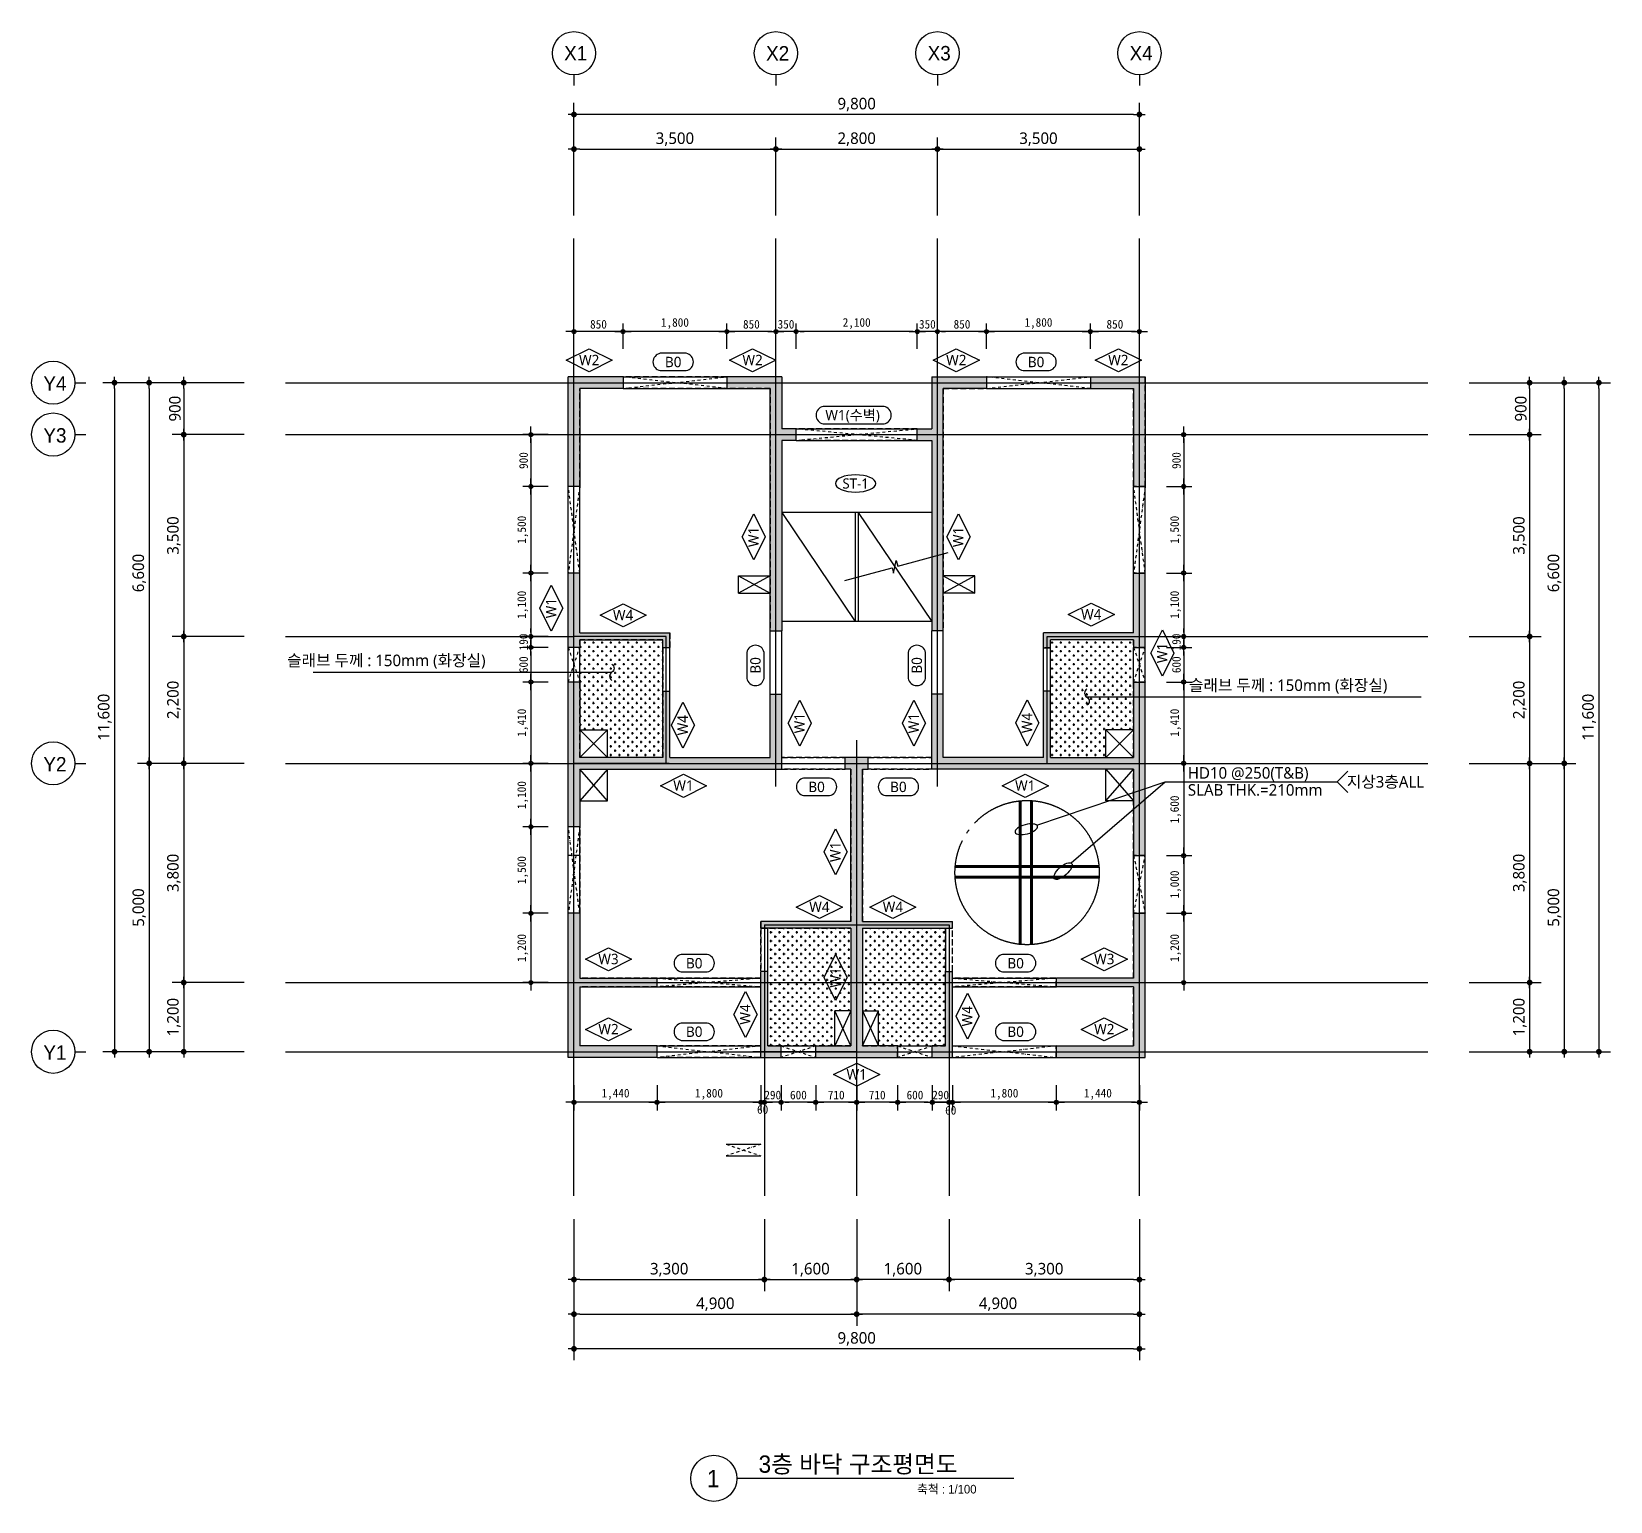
# Model space of a CAD drawing. Extents: x 4530 to 250084, y -28397 to -2308.
# Drawn here: x 88530 to 115893, y -27793 to -2308 of the extents above; entities that cross this region are included whole.
import ezdxf
from ezdxf.enums import TextEntityAlignment as Align

# ---------------------------------------------------------------- set-up
doc = ezdxf.new("R2010")
doc.units = 0
doc.header["$LTSCALE"] = 100
doc.header["$MEASUREMENT"] = 0
doc.header["$PDMODE"] = 34
doc.header["$PDSIZE"] = 3
for name, pattern in [('CENTER2', [16.25, 15, -0.5, 0.25, -0.5]), ('DASHDOT', [1, 0.5, -0.25, 0, -0.25]), ('DASHED2', [2.75, 2, -0.75]), ('HIDDEN2', [1.5, 1, -0.5])]:
    doc.linetypes.add(name, pattern=pattern)
doc.layers.get('0').update_dxf_attribs({"linetype": 'CONTINUOUS'})
doc.layers.get('Defpoints').update_dxf_attribs({"color": 171, "linetype": 'CONTINUOUS'})
for name, color, linetype in [('AA-253', 253, 'CONTINUOUS'), ('AS-WAL2', 7, 'CONTINUOUS'), ('ASYM', 4, 'CONTINUOUS'), ('BCON', 6, 'HIDDEN2'), ('buble', 3, 'CONTINUOUS'), ('cen', 1, 'CONTINUOUS'), ('CON', 2, 'CONTINUOUS'), ('DIM', 1, 'CONTINUOUS'), ('ELE4', 4, 'CONTINUOUS'), ('HAT', 8, 'CONTINUOUS'), ('OPEN', 8, 'CONTINUOUS'), ('RXOPEN', 8, 'DASHDOT'), ('S_GIR(RC)', 3, 'HIDDEN2'), ('S_REBAR(B)', 4, 'DASHED2'), ('S_REBAR(T)', 4, 'CONTINUOUS'), ('S_SYM', 6, 'CONTINUOUS'), ('S_SYM(B)', 5, 'CONTINUOUS'), ('S_SYM(S)', 5, 'CONTINUOUS'), ('S_SYM(W)', 5, 'CONTINUOUS'), ('S_TXT(G)', 7, 'CONTINUOUS'), ('S_TXT(S)', 3, 'CONTINUOUS'), ('S_TXT(W)', 2, 'CONTINUOUS'), ('SDIM', 1, 'CONTINUOUS'), ('TEXT-02', 3, 'CONTINUOUS'), ('TITLE', 3, 'CONTINUOUS')]:
    doc.layers.add(name, color=color, linetype=linetype)
doc.styles.add('EUN-STYLE1', font='malgun.ttf')
doc.styles.add('HY울릉도M', font='')
doc.styles.get("Standard").update_dxf_attribs({"font": 'malgun.ttf'})
doc.styles.add('WL', font='')
doc.styles.add('돋움', font='')
doc.styles.get('HY울릉도M').set_extended_font_data('HY울릉도M')
doc.styles.get('WL').set_extended_font_data('Dotum')
doc.styles.get('돋움').set_extended_font_data('DotumChe')
doc.dimstyles.new('YenaA1-100', dxfattribs={"dimscale": 100, "dimtxt": 2, "dimasz": 1, "dimexe": 2, "dimexo": 3, "dimgap": 0.5, "dimtad": 1, "dimdec": 0, "dimzin": 9, "dimlunit": 6, "dimtxsty": 'STANDARD', "dimblk": 'dots', "dimcen": 0, "dimclrt": 3, "dimadec": 0, "dimazin": 0, "dimtm": 1e-09, "dimtfac": 1, "dimtdec": 0, "dimtix": 1, "dimtmove": 2, "dimatfit": 3, "dimldrblk": 'dots', "dimfxl": 1, "dimtolj": 1, "dimtzin": 0, "dimarcsym": 0})
doc.dimstyles.new('YenaA3-100-S', dxfattribs={"dimscale": 200, "dimtxt": 3, "dimasz": 0.75, "dimexe": 1.4, "dimexo": 3, "dimgap": 0.5, "dimtad": 1, "dimdec": 0, "dimdsep": 46, "dimlunit": 6, "dimtxsty": 'WL', "dimblk1": 'DIMDOT', "dimblk2": 'DIMDOT', "dimsah": 1, "dimcen": 2.5, "dimdle": 2, "dimclrd": 256, "dimclre": 256, "dimclrt": 4, "dimadec": 0, "dimazin": 0, "dimtfac": 8, "dimtdec": 0, "dimtix": 1, "dimtmove": 2, "dimatfit": 3, "dimldrblk": 'DIMDOT', "dimfxl": 1, "dimtolj": 1, "dimtzin": 0, "dimarcsym": 0})

msp = doc.modelspace()

# ---------------------------------------------------------------- texts
at = {"layer": 'buble', "style": 'HY울릉도M'}
for s, p in [('X1', (97959.9, -2683)), ('X2', (101459.9, -2683)), ('X3', (104259.9, -2683)), ('X4', (107759.9, -2683)), ('Y4', (88934.4, -8409.6)), ('Y3', (88934.4, -9309.6)), ('Y2', (88934.4, -15009.6)), ('Y1', (88934.4, -20009.6))]:
    msp.add_text(s, height=250, dxfattribs=at).set_placement(p, align=Align.MIDDLE)
at = {"layer": 'S_TXT(G)', "style": 'EUN-STYLE1'}
for s, p in [('B0', (99649.6, -8037.1, 0)), ('B0', (105939.3, -8037.1, 0)), ('W1(수벽)', (102759.2, -8959.4, 0)), ('B0', (102135, -15403.7, 0)), ('B0', (103552.8, -15403.7, 0)), ('B0', (100014.3, -18460.9, 0)), ('B0', (105584.9, -18460.9, 0)), ('B0', (100014.3, -19648.7, 0)), ('B0', (105584.9, -19648.7, 0))]:
    msp.add_text(s, height=180, dxfattribs=at).set_placement(p, align=Align.MIDDLE_CENTER)
for p in [(101075.2, -13297.2, 0), (103871.7, -13297.2, 0)]:
    msp.add_text('B0', height=180, rotation=90, dxfattribs=at).set_placement(p, align=Align.MIDDLE_CENTER)
at = {"layer": 'S_TXT(S)', "style": 'EUN-STYLE1'}
msp.add_text('ST-1', height=175, dxfattribs=at).set_placement((102811, -10143.3), align=Align.MIDDLE_CENTER)
at = {"layer": 'S_TXT(W)', "style": 'EUN-STYLE1'}
for s, p in [('W2', (98193.9, -8002.9, 0)), ('W2', (101026.1, -8002.9, 0)), ('W2', (104556.9, -8002.9, 0)), ('W2', (107364.8, -8002.9, 0)), ('W4', (98781.7, -12424.7, 0)), ('W4', (106895.6, -12411.8, 0)), ('W1', (99827.4, -15381.6, 0)), ('W1', (105751.5, -15381.6, 0)), ('W4', (102183.7, -17484.1, 0)), ('W4', (103457.5, -17484.1, 0)), ('W3', (98528.1, -18387.7, 0)), ('W3', (107121.5, -18387.7, 0)), ('W2', (98528.1, -19603.8, 0)), ('W2', (107121.5, -19603.8, 0)), ('W1', (102830.2, -20387.5, 0))]:
    msp.add_text(s, height=180, dxfattribs=at).set_placement(p, align=Align.MIDDLE_CENTER)
for s, p in [('W1', (101041.9, -11069.7, 0)), ('W1', (104590.2, -11069.7, 0)), ('W1', (97533, -12303.9, 0)), ('W1', (108124.2, -13082.8, 0)), ('W4', (99814.3, -14334.8, 0)), ('W1', (101838.6, -14299.5, 0)), ('W1', (103817.8, -14299.5, 0)), ('W4', (105781.4, -14295.9, 0)), ('W1', (102459.6, -16530.1, 0)), ('W1', (102459.6, -18708.7, 0)), ('W4', (100899.1, -19349.8, 0)), ('W4', (104747, -19379.6, 0))]:
    msp.add_text(s, height=180, rotation=90, dxfattribs=at).set_placement(p, align=Align.MIDDLE_CENTER)
at = {"layer": 'TEXT-02', "style": 'EUN-STYLE1'}
for s, p in [('슬래브 두께 : 150mm (화장실)', (92958.7, -13210.5)), ('슬래브 두께 : 150mm (화장실)', (108588.4, -13640.8)), ('HD10 @250(T&B)', (108569.3, -15161.8)), ('지상3층ALL', (111323.8, -15316)), ('SLAB THK.=210mm', (108569.3, -15456.6))]:
    msp.add_text(s, height=200, dxfattribs=at).set_placement(p, align=Align.MIDDLE_LEFT)
at = {"layer": 'TITLE', "color": 4, "style": 'HY울릉도M'}
for s, p in [('3층 바닥 구조평면도', (101129.4, -27295.7)), ('1', (100235.2, -27546.1))]:
    msp.add_text(s, height=300, dxfattribs=at).set_placement(p)
msp.add_text('축척 : 1/100', height=150, dxfattribs=at).set_placement((104907.3, -27655.1), align=Align.RIGHT)

# ---------------------------------------------------------------- blocks, each defined once
blk = doc.blocks.new('DFHGJ')
at = {"layer": 'BCON'}
for p, q in [((142580, -1446), (139830, -1446)), ((139830, -13246), (139830, -1446)), ((140780, -1446), (140780, -1646)), ((143530, -1446), (142580, -1446)), ((142580, -1446), (142580, -1646)), ((143530, -1446), (143530, -2346)), ((146130, -1446), (146130, -2346)), ((146130, -1446), (148880, -1446)), ((147080, -1446), (147080, -1646)), ((148880, -1446), (149830, -1446)), ((148880, -1446), (148880, -1646)), ((149830, -13246), (149830, -1446)), ((142580, -1646), (140030, -1646)), ((140030, -5886), (140030, -1646)), ((143330, -1646), (142580, -1646)), ((143330, -1646), (143330, -5846)), ((146330, -1646), (148880, -1646)), ((146330, -1646), (146330, -5846)), ((148880, -1646), (149630, -1646)), ((149630, -5886), (149630, -1646)), ((145880, -2346), (143530, -2346)), ((143780, -2546), (143780, -2346)), ((145880, -2346), (146130, -2346)), ((145880, -2546), (145880, -2346)), ((143530, -2546), (143530, -5846)), ((145880, -2546), (143530, -2546)), ((145880, -2546), (146130, -2546)), ((146130, -2546), (146130, -5846)), ((140030, -3346), (139830, -3346)), ((149830, -3346), (149630, -3346)), ((140030, -4846), (139830, -4846)), ((149830, -4846), (149630, -4846)), ((140030, -5886), (141590, -5886)), ((140030, -8046), (140030, -6006)), ((141470, -6006), (140030, -6006)), ((141470, -6146), (141470, -6006)), ((141590, -5886), (141590, -6146)), ((143330, -5846), (143530, -5846)), ((143330, -8046), (143330, -5846)), ((143530, -8046), (143530, -5846)), ((146330, -5846), (146130, -5846)), ((146130, -8046), (146130, -5846)), ((146330, -8046), (146330, -5846)), ((148070, -6006), (148070, -5886)), ((149630, -5886), (148070, -5886)), ((148070, -8046), (148070, -6006)), ((148190, -8046), (148190, -6006)), ((149630, -6006), (148190, -6006)), ((149630, -8046), (149630, -6006)), ((140030, -6136), (139830, -6136)), ((141590, -6146), (141470, -6146)), ((141470, -6146), (141470, -8046)), ((141590, -8046), (141590, -6146)), ((148190, -6146), (148070, -6146)), ((149830, -6136), (149630, -6136)), ((140030, -6736), (139830, -6736)), ((149830, -6736), (149630, -6736)), ((141470, -6896), (141590, -6896)), ((143330, -6946), (143530, -6946)), ((146330, -6946), (146130, -6946)), ((148190, -6896), (148070, -6896)), ((141470, -8046), (140030, -8046)), ((141590, -8046), (143330, -8046)), ((143530, -8046), (143530, -8046)), ((146130, -8046), (143530, -8046)), ((143530, -8246), (143530, -8046)), ((144630, -8246), (144630, -8046)), ((145030, -8246), (145030, -8046)), ((146130, -8046), (146130, -8046)), ((146130, -8246), (146130, -8046)), ((148070, -8046), (146330, -8046)), ((148190, -8046), (149630, -8046)), ((140030, -8246), (143530, -8246)), ((140030, -8246), (140030, -11871)), ((144730, -8246), (143530, -8246)), ((144730, -8246), (144730, -10886)), ((144930, -8246), (146130, -8246)), ((144930, -8246), (144930, -10886)), ((149630, -8246), (146130, -8246)), ((149630, -11871), (149630, -8246)), ((140030, -9746), (139830, -9746)), ((149830, -9746), (149630, -9746)), ((140030, -10746), (139830, -10746)), ((144730, -10886), (143170, -10886)), ((143170, -10886), (143170, -11006)), ((144930, -10886), (146490, -10886)), ((146490, -11006), (146490, -10886)), ((149830, -10746), (149630, -10746)), ((143170, -13246), (143170, -11006)), ((143170, -11006), (144730, -11006)), ((143290, -13046), (143290, -11006)), ((144730, -11006), (144730, -13046)), ((144930, -11006), (144930, -13046)), ((144930, -11006), (146490, -11006)), ((146370, -13046), (146370, -11006)), ((146490, -13246), (146490, -11006)), ((143290, -11756), (143170, -11756)), ((146370, -11756), (146490, -11756)), ((143170, -11871), (140030, -11871)), ((140030, -12021), (140030, -13046)), ((143170, -12021), (140030, -12021)), ((141370, -12021), (141370, -11871)), ((149630, -11871), (146490, -11871)), ((149630, -12021), (146490, -12021)), ((148290, -12021), (148290, -11871)), ((149630, -13046), (149630, -12021)), ((143170, -13046), (140030, -13046)), ((141370, -13246), (141370, -13046)), ((144730, -13046), (143290, -13046)), ((143520, -13246), (143520, -13046)), ((144120, -13246), (144120, -13046)), ((144930, -13046), (146370, -13046)), ((145540, -13246), (145540, -13046)), ((146140, -13246), (146140, -13046)), ((146490, -13046), (149630, -13046)), ((148290, -13246), (148290, -13046)), ((143170, -13246), (139830, -13246)), ((143170, -13246), (146490, -13246)), ((146490, -13246), (149830, -13246))]:
    blk.add_line(p, q, dxfattribs=at)
blk = doc.blocks.new('SYM(B)')
at = {"layer": 'S_SYM', "color": 5, "elevation": 0}
blk.add_lwpolyline([(180, -120, 0.833333), (180, 120), (-180, 120, 0.833333), (-180, -120)], format="xyb", close=True, dxfattribs=at)
blk = doc.blocks.new('SYM(W)')
at = {"layer": 'S_SYM', "color": 5, "elevation": 0}
blk.add_lwpolyline([(160, 0), (0, -320), (-160, 0), (0, 320)], close=True, dxfattribs=at)
blk = doc.blocks.new('dots')
blk.add_line((-1, 0), (1, 0))
at = {"const_width": 0.5}
blk.add_lwpolyline([(-0.25, 0, 1), (0.25, 0, 1)], format="xyb", close=True, dxfattribs=at)
blk = doc.blocks.new('*D146')
at = {"layer": 'Defpoints', "color": 0, "transparency": 16777216}
for p in [(97930, -22596), (107730, -22596), (97930, -25146)]:
    blk.add_point(p, dxfattribs=at)
at = {"layer": 'DIM', "color": 0, "lineweight": -2, "transparency": 16777216}
for p, q in [((97930, -22896), (97930, -25346)), ((107730, -22896), (107730, -25346)), ((107630, -25146), (98030, -25146))]:
    blk.add_line(p, q, dxfattribs=at)
at = {"layer": 'DIM', "color": 0, "lineweight": -2, "transparency": 16777216, "xscale": 100, "yscale": 100, "zscale": 100, "rotation": 180}
blk.add_blockref('dots', (97930, -25146), dxfattribs=at)
at = {"layer": 'DIM', "color": 0, "lineweight": -2, "transparency": 16777216, "xscale": 100, "yscale": 100, "zscale": 100}
blk.add_blockref('dots', (107730, -25146), dxfattribs=at)
at = {"layer": 'DIM', "color": 3, "transparency": 16777216, "insert": (102830, -24975), "char_height": 200, "attachment_point": 5}
blk.add_mtext('\\A1;9,800', dxfattribs=at)
blk = doc.blocks.new('*D147')
at = {"layer": 'Defpoints', "color": 0, "transparency": 16777216}
for p in [(97930, -22596), (102830, -22596), (102830, -24546)]:
    blk.add_point(p, dxfattribs=at)
at = {"layer": 'DIM', "color": 0, "lineweight": -2, "transparency": 16777216}
for p, q in [((97930, -22896), (97930, -24746)), ((102830, -22896), (102830, -24746)), ((98030, -24546), (102730, -24546))]:
    blk.add_line(p, q, dxfattribs=at)
at = {"layer": 'DIM', "color": 0, "lineweight": -2, "transparency": 16777216, "xscale": 100, "yscale": 100, "zscale": 100, "rotation": 180}
blk.add_blockref('dots', (97930, -24546), dxfattribs=at)
at = {"layer": 'DIM', "color": 0, "lineweight": -2, "transparency": 16777216, "xscale": 100, "yscale": 100, "zscale": 100}
blk.add_blockref('dots', (102830, -24546), dxfattribs=at)
at = {"layer": 'DIM', "color": 3, "transparency": 16777216, "insert": (100380, -24375), "char_height": 200, "attachment_point": 5}
blk.add_mtext('\\A1;4,900', dxfattribs=at)
blk = doc.blocks.new('*D148')
at = {"layer": 'Defpoints', "color": 0, "transparency": 16777216}
for p in [(97930, -22596), (101230, -22596), (101230, -23946)]:
    blk.add_point(p, dxfattribs=at)
at = {"layer": 'DIM', "color": 0, "lineweight": -2, "transparency": 16777216}
for p, q in [((97930, -22896), (97930, -24146)), ((101230, -22896), (101230, -24146)), ((98030, -23946), (101130, -23946))]:
    blk.add_line(p, q, dxfattribs=at)
at = {"layer": 'DIM', "color": 0, "lineweight": -2, "transparency": 16777216, "xscale": 100, "yscale": 100, "zscale": 100, "rotation": 180}
blk.add_blockref('dots', (97930, -23946), dxfattribs=at)
at = {"layer": 'DIM', "color": 0, "lineweight": -2, "transparency": 16777216, "xscale": 100, "yscale": 100, "zscale": 100}
blk.add_blockref('dots', (101230, -23946), dxfattribs=at)
at = {"layer": 'DIM', "color": 3, "transparency": 16777216, "insert": (99580, -23775), "char_height": 200, "attachment_point": 5}
blk.add_mtext('\\A1;3,300', dxfattribs=at)
blk = doc.blocks.new('*D149')
at = {"layer": 'Defpoints', "color": 0, "transparency": 16777216}
for p in [(113143, -8396), (113143, -19996), (115693, -19996)]:
    blk.add_point(p, dxfattribs=at)
at = {"layer": 'DIM', "color": 0, "lineweight": -2, "transparency": 16777216}
for p, q in [((113443, -8396), (115893, -8396)), ((115693, -8496), (115693, -19896)), ((113443, -19996), (115893, -19996))]:
    blk.add_line(p, q, dxfattribs=at)
at = {"layer": 'DIM', "color": 0, "lineweight": -2, "transparency": 16777216, "xscale": 100, "yscale": 100, "zscale": 100}
for p, rotation in [((115693, -8396), 90), ((115693, -19996), 270)]:
    blk.add_blockref('dots', p, dxfattribs=dict(at, rotation=rotation))
at = {"layer": 'DIM', "color": 3, "transparency": 16777216, "insert": (115523, -14196), "char_height": 200, "attachment_point": 5, "rotation": 90}
blk.add_mtext('\\A1;11,600', dxfattribs=at)
blk = doc.blocks.new('*D150')
at = {"layer": 'Defpoints', "color": 0, "transparency": 16777216}
for p in [(113143, -9296), (113143, -12796), (114493, -12796)]:
    blk.add_point(p, dxfattribs=at)
at = {"layer": 'DIM', "color": 0, "lineweight": -2, "transparency": 16777216}
for p, q in [((113443, -9296), (114693, -9296)), ((114493, -9396), (114493, -12696)), ((113443, -12796), (114693, -12796))]:
    blk.add_line(p, q, dxfattribs=at)
at = {"layer": 'DIM', "color": 0, "lineweight": -2, "transparency": 16777216, "xscale": 100, "yscale": 100, "zscale": 100}
for p, rotation in [((114493, -9296), 90), ((114493, -12796), 270)]:
    blk.add_blockref('dots', p, dxfattribs=dict(at, rotation=rotation))
at = {"layer": 'DIM', "color": 3, "transparency": 16777216, "insert": (114323, -11046), "char_height": 200, "attachment_point": 5, "rotation": 90}
blk.add_mtext('\\A1;3,500', dxfattribs=at)
blk = doc.blocks.new('*D151')
at = {"layer": 'Defpoints', "color": 0, "transparency": 16777216}
for p in [(113143, -8396), (113143, -9296), (114493, -9296)]:
    blk.add_point(p, dxfattribs=at)
at = {"layer": 'DIM', "color": 0, "lineweight": -2, "transparency": 16777216}
for p, q in [((113443, -8396), (114693, -8396)), ((114493, -8496), (114493, -9196)), ((113443, -9296), (114693, -9296))]:
    blk.add_line(p, q, dxfattribs=at)
at = {"layer": 'DIM', "color": 0, "lineweight": -2, "transparency": 16777216, "xscale": 100, "yscale": 100, "zscale": 100}
for p, rotation in [((114493, -8396), 90), ((114493, -9296), 270)]:
    blk.add_blockref('dots', p, dxfattribs=dict(at, rotation=rotation))
at = {"layer": 'DIM', "color": 3, "transparency": 16777216, "insert": (114340, -8846), "char_height": 200, "attachment_point": 5, "rotation": 90}
blk.add_mtext('\\A1;900', dxfattribs=at)
blk = doc.blocks.new('*D152')
at = {"layer": 'Defpoints', "color": 0, "transparency": 16777216}
for p in [(113143, -14996), (113143, -18796), (114493, -18796)]:
    blk.add_point(p, dxfattribs=at)
at = {"layer": 'DIM', "color": 0, "lineweight": -2, "transparency": 16777216}
for p, q in [((113443, -14996), (114693, -14996)), ((114493, -15096), (114493, -18696)), ((113443, -18796), (114693, -18796))]:
    blk.add_line(p, q, dxfattribs=at)
at = {"layer": 'DIM', "color": 0, "lineweight": -2, "transparency": 16777216, "xscale": 100, "yscale": 100, "zscale": 100}
for p, rotation in [((114493, -14996), 90), ((114493, -18796), 270)]:
    blk.add_blockref('dots', p, dxfattribs=dict(at, rotation=rotation))
at = {"layer": 'DIM', "color": 3, "transparency": 16777216, "insert": (114323, -16896), "char_height": 200, "attachment_point": 5, "rotation": 90}
blk.add_mtext('\\A1;3,800', dxfattribs=at)
blk = doc.blocks.new('*D153')
at = {"layer": 'Defpoints', "color": 0, "transparency": 16777216}
for p in [(113143, -18796), (113143, -19996), (114493, -19996)]:
    blk.add_point(p, dxfattribs=at)
at = {"layer": 'DIM', "color": 0, "lineweight": -2, "transparency": 16777216}
for p, q in [((113443, -18796), (114693, -18796)), ((114493, -18896), (114493, -19896)), ((113443, -19996), (114693, -19996))]:
    blk.add_line(p, q, dxfattribs=at)
at = {"layer": 'DIM', "color": 0, "lineweight": -2, "transparency": 16777216, "xscale": 100, "yscale": 100, "zscale": 100}
for p, rotation in [((114493, -18796), 90), ((114493, -19996), 270)]:
    blk.add_blockref('dots', p, dxfattribs=dict(at, rotation=rotation))
at = {"layer": 'DIM', "color": 3, "transparency": 16777216, "insert": (114323, -19396), "char_height": 200, "attachment_point": 5, "rotation": 90}
blk.add_mtext('\\A1;1,200', dxfattribs=at)
blk = doc.blocks.new('*D154')
at = {"layer": 'Defpoints', "color": 0, "transparency": 16777216}
for p in [(101230, -22596), (102830, -22596), (102830, -23946)]:
    blk.add_point(p, dxfattribs=at)
at = {"layer": 'DIM', "color": 0, "lineweight": -2, "transparency": 16777216}
for p, q in [((101230, -22896), (101230, -24146)), ((102830, -22896), (102830, -24146)), ((101330, -23946), (102730, -23946))]:
    blk.add_line(p, q, dxfattribs=at)
at = {"layer": 'DIM', "color": 0, "lineweight": -2, "transparency": 16777216, "xscale": 100, "yscale": 100, "zscale": 100, "rotation": 180}
blk.add_blockref('dots', (101230, -23946), dxfattribs=at)
at = {"layer": 'DIM', "color": 0, "lineweight": -2, "transparency": 16777216, "xscale": 100, "yscale": 100, "zscale": 100}
blk.add_blockref('dots', (102830, -23946), dxfattribs=at)
at = {"layer": 'DIM', "color": 3, "transparency": 16777216, "insert": (102030, -23775), "char_height": 200, "attachment_point": 5}
blk.add_mtext('\\A1;1,600', dxfattribs=at)
blk = doc.blocks.new('*D155')
at = {"layer": 'Defpoints', "color": 0, "transparency": 16777216}
for p in [(102830, -22596), (107730, -22596), (102830, -24546)]:
    blk.add_point(p, dxfattribs=at)
at = {"layer": 'DIM', "color": 0, "lineweight": -2, "transparency": 16777216}
for p, q in [((102830, -22896), (102830, -24746)), ((107730, -22896), (107730, -24746)), ((107630, -24546), (102930, -24546))]:
    blk.add_line(p, q, dxfattribs=at)
at = {"layer": 'DIM', "color": 0, "lineweight": -2, "transparency": 16777216, "xscale": 100, "yscale": 100, "zscale": 100, "rotation": 180}
blk.add_blockref('dots', (102830, -24546), dxfattribs=at)
at = {"layer": 'DIM', "color": 0, "lineweight": -2, "transparency": 16777216, "xscale": 100, "yscale": 100, "zscale": 100}
blk.add_blockref('dots', (107730, -24546), dxfattribs=at)
at = {"layer": 'DIM', "color": 3, "transparency": 16777216, "insert": (105280, -24375), "char_height": 200, "attachment_point": 5}
blk.add_mtext('\\A1;4,900', dxfattribs=at)
blk = doc.blocks.new('*D156')
at = {"layer": 'Defpoints', "color": 0, "transparency": 16777216}
for p in [(104430, -22596), (107730, -22596), (104430, -23946)]:
    blk.add_point(p, dxfattribs=at)
at = {"layer": 'DIM', "color": 0, "lineweight": -2, "transparency": 16777216}
for p, q in [((104430, -22896), (104430, -24146)), ((107730, -22896), (107730, -24146)), ((107630, -23946), (104530, -23946))]:
    blk.add_line(p, q, dxfattribs=at)
at = {"layer": 'DIM', "color": 0, "lineweight": -2, "transparency": 16777216, "xscale": 100, "yscale": 100, "zscale": 100, "rotation": 180}
blk.add_blockref('dots', (104430, -23946), dxfattribs=at)
at = {"layer": 'DIM', "color": 0, "lineweight": -2, "transparency": 16777216, "xscale": 100, "yscale": 100, "zscale": 100}
blk.add_blockref('dots', (107730, -23946), dxfattribs=at)
at = {"layer": 'DIM', "color": 3, "transparency": 16777216, "insert": (106080, -23775), "char_height": 200, "attachment_point": 5}
blk.add_mtext('\\A1;3,300', dxfattribs=at)
blk = doc.blocks.new('*D157')
at = {"layer": 'Defpoints', "color": 0, "transparency": 16777216}
for p in [(102830, -22596), (104430, -22596), (102830, -23946)]:
    blk.add_point(p, dxfattribs=at)
at = {"layer": 'DIM', "color": 0, "lineweight": -2, "transparency": 16777216}
for p, q in [((102830, -22896), (102830, -24146)), ((104430, -22896), (104430, -24146)), ((104330, -23946), (102930, -23946))]:
    blk.add_line(p, q, dxfattribs=at)
at = {"layer": 'DIM', "color": 0, "lineweight": -2, "transparency": 16777216, "xscale": 100, "yscale": 100, "zscale": 100, "rotation": 180}
blk.add_blockref('dots', (102830, -23946), dxfattribs=at)
at = {"layer": 'DIM', "color": 0, "lineweight": -2, "transparency": 16777216, "xscale": 100, "yscale": 100, "zscale": 100}
blk.add_blockref('dots', (104430, -23946), dxfattribs=at)
at = {"layer": 'DIM', "color": 3, "transparency": 16777216, "insert": (103630, -23775), "char_height": 200, "attachment_point": 5}
blk.add_mtext('\\A1;1,600', dxfattribs=at)
blk = doc.blocks.new('*D158')
at = {"layer": 'Defpoints', "color": 0, "transparency": 16777216}
for p in [(113143, -14996), (113143, -19996), (115093, -19996)]:
    blk.add_point(p, dxfattribs=at)
at = {"layer": 'DIM', "color": 0, "lineweight": -2, "transparency": 16777216}
for p, q in [((113443, -14996), (115293, -14996)), ((115093, -15096), (115093, -19896)), ((113443, -19996), (115293, -19996))]:
    blk.add_line(p, q, dxfattribs=at)
at = {"layer": 'DIM', "color": 0, "lineweight": -2, "transparency": 16777216, "xscale": 100, "yscale": 100, "zscale": 100}
for p, rotation in [((115093, -14996), 90), ((115093, -19996), 270)]:
    blk.add_blockref('dots', p, dxfattribs=dict(at, rotation=rotation))
at = {"layer": 'DIM', "color": 3, "transparency": 16777216, "insert": (114923, -17496), "char_height": 200, "attachment_point": 5, "rotation": 90}
blk.add_mtext('\\A1;5,000', dxfattribs=at)
blk = doc.blocks.new('*D159')
at = {"layer": 'Defpoints', "color": 0, "transparency": 16777216}
for p in [(113143, -8396), (113143, -14996), (115093, -14996)]:
    blk.add_point(p, dxfattribs=at)
at = {"layer": 'DIM', "color": 0, "lineweight": -2, "transparency": 16777216}
for p, q in [((113443, -8396), (115293, -8396)), ((115093, -8496), (115093, -14896)), ((113443, -14996), (115293, -14996))]:
    blk.add_line(p, q, dxfattribs=at)
at = {"layer": 'DIM', "color": 0, "lineweight": -2, "transparency": 16777216, "xscale": 100, "yscale": 100, "zscale": 100}
for p, rotation in [((115093, -8396), 90), ((115093, -14996), 270)]:
    blk.add_blockref('dots', p, dxfattribs=dict(at, rotation=rotation))
at = {"layer": 'DIM', "color": 3, "transparency": 16777216, "insert": (114923, -11696), "char_height": 200, "attachment_point": 5, "rotation": 90}
blk.add_mtext('\\A1;6,600', dxfattribs=at)
blk = doc.blocks.new('*D71')
at = {"layer": 'Defpoints', "color": 0, "transparency": 16777216}
for p in [(113143, -12796), (113143, -14996), (114493, -14996)]:
    blk.add_point(p, dxfattribs=at)
at = {"layer": 'DIM', "color": 0, "lineweight": -2, "transparency": 16777216}
for p, q in [((113443, -12796), (114693, -12796)), ((114493, -12896), (114493, -14896)), ((113443, -14996), (114693, -14996))]:
    blk.add_line(p, q, dxfattribs=at)
at = {"layer": 'DIM', "color": 0, "lineweight": -2, "transparency": 16777216, "xscale": 100, "yscale": 100, "zscale": 100}
for p, rotation in [((114493, -12796), 90), ((114493, -14996), 270)]:
    blk.add_blockref('dots', p, dxfattribs=dict(at, rotation=rotation))
at = {"layer": 'DIM', "color": 3, "transparency": 16777216, "insert": (114323, -13896), "char_height": 200, "attachment_point": 5, "rotation": 90}
blk.add_mtext('\\A1;2,200', dxfattribs=at)
blk = doc.blocks.new('*D72')
at = {"layer": 'Defpoints', "color": 0, "transparency": 16777216}
for p in [(92517, -8396), (89967, -19996), (92517, -19996)]:
    blk.add_point(p, dxfattribs=at)
at = {"layer": 'DIM', "color": 0, "lineweight": -2, "transparency": 16777216}
for p, q in [((92217, -8396), (89767, -8396)), ((89967, -8496), (89967, -19896)), ((92217, -19996), (89767, -19996))]:
    blk.add_line(p, q, dxfattribs=at)
at = {"layer": 'DIM', "color": 0, "lineweight": -2, "transparency": 16777216, "xscale": 100, "yscale": 100, "zscale": 100}
for p, rotation in [((89967, -8396), 90), ((89967, -19996), 270)]:
    blk.add_blockref('dots', p, dxfattribs=dict(at, rotation=rotation))
at = {"layer": 'DIM', "color": 3, "transparency": 16777216, "insert": (89797, -14196), "char_height": 200, "attachment_point": 5, "rotation": 90}
blk.add_mtext('\\A1;11,600', dxfattribs=at)
blk = doc.blocks.new('*D73')
at = {"layer": 'Defpoints', "color": 0, "transparency": 16777216}
for p in [(92517, -9296), (91167, -12796), (92517, -12796)]:
    blk.add_point(p, dxfattribs=at)
at = {"layer": 'DIM', "color": 0, "lineweight": -2, "transparency": 16777216}
for p, q in [((92217, -9296), (90967, -9296)), ((91167, -9396), (91167, -12696)), ((92217, -12796), (90967, -12796))]:
    blk.add_line(p, q, dxfattribs=at)
at = {"layer": 'DIM', "color": 0, "lineweight": -2, "transparency": 16777216, "xscale": 100, "yscale": 100, "zscale": 100}
for p, rotation in [((91167, -9296), 90), ((91167, -12796), 270)]:
    blk.add_blockref('dots', p, dxfattribs=dict(at, rotation=rotation))
at = {"layer": 'DIM', "color": 3, "transparency": 16777216, "insert": (90997, -11046), "char_height": 200, "attachment_point": 5, "rotation": 90}
blk.add_mtext('\\A1;3,500', dxfattribs=at)
blk = doc.blocks.new('*D74')
at = {"layer": 'Defpoints', "color": 0, "transparency": 16777216}
for p in [(92517, -8396), (91167, -9296), (92517, -9296)]:
    blk.add_point(p, dxfattribs=at)
at = {"layer": 'DIM', "color": 0, "lineweight": -2, "transparency": 16777216}
for p, q in [((92217, -8396), (90967, -8396)), ((91167, -8496), (91167, -9196)), ((92217, -9296), (90967, -9296))]:
    blk.add_line(p, q, dxfattribs=at)
at = {"layer": 'DIM', "color": 0, "lineweight": -2, "transparency": 16777216, "xscale": 100, "yscale": 100, "zscale": 100}
for p, rotation in [((91167, -8396), 90), ((91167, -9296), 270)]:
    blk.add_blockref('dots', p, dxfattribs=dict(at, rotation=rotation))
at = {"layer": 'DIM', "color": 3, "transparency": 16777216, "insert": (91014, -8846), "char_height": 200, "attachment_point": 5, "rotation": 90}
blk.add_mtext('\\A1;900', dxfattribs=at)
blk = doc.blocks.new('*D75')
at = {"layer": 'Defpoints', "color": 0, "transparency": 16777216}
for p in [(92517, -14996), (91167, -18796), (92517, -18796)]:
    blk.add_point(p, dxfattribs=at)
at = {"layer": 'DIM', "color": 0, "lineweight": -2, "transparency": 16777216}
for p, q in [((92217, -14996), (90967, -14996)), ((91167, -15096), (91167, -18696)), ((92217, -18796), (90967, -18796))]:
    blk.add_line(p, q, dxfattribs=at)
at = {"layer": 'DIM', "color": 0, "lineweight": -2, "transparency": 16777216, "xscale": 100, "yscale": 100, "zscale": 100}
for p, rotation in [((91167, -14996), 90), ((91167, -18796), 270)]:
    blk.add_blockref('dots', p, dxfattribs=dict(at, rotation=rotation))
at = {"layer": 'DIM', "color": 3, "transparency": 16777216, "insert": (90997, -16896), "char_height": 200, "attachment_point": 5, "rotation": 90}
blk.add_mtext('\\A1;3,800', dxfattribs=at)
blk = doc.blocks.new('*D76')
at = {"layer": 'Defpoints', "color": 0, "transparency": 16777216}
for p in [(92517, -18796), (91167, -19996), (92517, -19996)]:
    blk.add_point(p, dxfattribs=at)
at = {"layer": 'DIM', "color": 0, "lineweight": -2, "transparency": 16777216}
for p, q in [((92217, -18796), (90967, -18796)), ((91167, -18896), (91167, -19896)), ((92217, -19996), (90967, -19996))]:
    blk.add_line(p, q, dxfattribs=at)
at = {"layer": 'DIM', "color": 0, "lineweight": -2, "transparency": 16777216, "xscale": 100, "yscale": 100, "zscale": 100}
for p, rotation in [((91167, -18796), 90), ((91167, -19996), 270)]:
    blk.add_blockref('dots', p, dxfattribs=dict(at, rotation=rotation))
at = {"layer": 'DIM', "color": 3, "transparency": 16777216, "insert": (90997, -19396), "char_height": 200, "attachment_point": 5, "rotation": 90}
blk.add_mtext('\\A1;1,200', dxfattribs=at)
blk = doc.blocks.new('*D77')
at = {"layer": 'Defpoints', "color": 0, "transparency": 16777216}
for p in [(92517, -14996), (90567, -19996), (92517, -19996)]:
    blk.add_point(p, dxfattribs=at)
at = {"layer": 'DIM', "color": 0, "lineweight": -2, "transparency": 16777216}
for p, q in [((92217, -14996), (90367, -14996)), ((90567, -15096), (90567, -19896)), ((92217, -19996), (90367, -19996))]:
    blk.add_line(p, q, dxfattribs=at)
at = {"layer": 'DIM', "color": 0, "lineweight": -2, "transparency": 16777216, "xscale": 100, "yscale": 100, "zscale": 100}
for p, rotation in [((90567, -14996), 90), ((90567, -19996), 270)]:
    blk.add_blockref('dots', p, dxfattribs=dict(at, rotation=rotation))
at = {"layer": 'DIM', "color": 3, "transparency": 16777216, "insert": (90397, -17496), "char_height": 200, "attachment_point": 5, "rotation": 90}
blk.add_mtext('\\A1;5,000', dxfattribs=at)
blk = doc.blocks.new('*D78')
at = {"layer": 'Defpoints', "color": 0, "transparency": 16777216}
for p in [(92517, -8396), (90567, -14996), (92517, -14996)]:
    blk.add_point(p, dxfattribs=at)
at = {"layer": 'DIM', "color": 0, "lineweight": -2, "transparency": 16777216}
for p, q in [((92217, -8396), (90367, -8396)), ((90567, -8496), (90567, -14896)), ((92217, -14996), (90367, -14996))]:
    blk.add_line(p, q, dxfattribs=at)
at = {"layer": 'DIM', "color": 0, "lineweight": -2, "transparency": 16777216, "xscale": 100, "yscale": 100, "zscale": 100}
for p, rotation in [((90567, -8396), 90), ((90567, -14996), 270)]:
    blk.add_blockref('dots', p, dxfattribs=dict(at, rotation=rotation))
at = {"layer": 'DIM', "color": 3, "transparency": 16777216, "insert": (90397, -11696), "char_height": 200, "attachment_point": 5, "rotation": 90}
blk.add_mtext('\\A1;6,600', dxfattribs=at)
blk = doc.blocks.new('*D79')
at = {"layer": 'Defpoints', "color": 0, "transparency": 16777216}
for p in [(92517, -12796), (91167, -14996), (92517, -14996)]:
    blk.add_point(p, dxfattribs=at)
at = {"layer": 'DIM', "color": 0, "lineweight": -2, "transparency": 16777216}
for p, q in [((92217, -12796), (90967, -12796)), ((91167, -12896), (91167, -14896)), ((92217, -14996), (90967, -14996))]:
    blk.add_line(p, q, dxfattribs=at)
at = {"layer": 'DIM', "color": 0, "lineweight": -2, "transparency": 16777216, "xscale": 100, "yscale": 100, "zscale": 100}
for p, rotation in [((91167, -12796), 90), ((91167, -14996), 270)]:
    blk.add_blockref('dots', p, dxfattribs=dict(at, rotation=rotation))
at = {"layer": 'DIM', "color": 3, "transparency": 16777216, "insert": (90997, -13896), "char_height": 200, "attachment_point": 5, "rotation": 90}
blk.add_mtext('\\A1;2,200', dxfattribs=at)
blk = doc.blocks.new('*D80')
at = {"layer": 'Defpoints', "color": 0, "transparency": 16777216}
for p in [(97930, -3746), (97930, -5796), (107730, -5796)]:
    blk.add_point(p, dxfattribs=at)
at = {"layer": 'DIM', "color": 0, "lineweight": -2, "transparency": 16777216}
for p, q in [((97930, -5496), (97930, -3546)), ((107730, -5496), (107730, -3546)), ((107630, -3746), (98030, -3746))]:
    blk.add_line(p, q, dxfattribs=at)
at = {"layer": 'DIM', "color": 0, "lineweight": -2, "transparency": 16777216, "xscale": 100, "yscale": 100, "zscale": 100, "rotation": 180}
blk.add_blockref('dots', (97930, -3746), dxfattribs=at)
at = {"layer": 'DIM', "color": 0, "lineweight": -2, "transparency": 16777216, "xscale": 100, "yscale": 100, "zscale": 100}
blk.add_blockref('dots', (107730, -3746), dxfattribs=at)
at = {"layer": 'DIM', "color": 3, "transparency": 16777216, "insert": (102830, -3575), "char_height": 200, "attachment_point": 5}
blk.add_mtext('\\A1;9,800', dxfattribs=at)
blk = doc.blocks.new('*D81')
at = {"layer": 'Defpoints', "color": 0, "transparency": 16777216}
for p in [(104230, -4346), (101430, -5796), (104230, -5796)]:
    blk.add_point(p, dxfattribs=at)
at = {"layer": 'DIM', "color": 0, "lineweight": -2, "transparency": 16777216}
for p, q in [((101430, -5496), (101430, -4146)), ((101530, -4346), (104130, -4346)), ((104230, -5496), (104230, -4146))]:
    blk.add_line(p, q, dxfattribs=at)
at = {"layer": 'DIM', "color": 0, "lineweight": -2, "transparency": 16777216, "xscale": 100, "yscale": 100, "zscale": 100, "rotation": 180}
blk.add_blockref('dots', (101430, -4346), dxfattribs=at)
at = {"layer": 'DIM', "color": 0, "lineweight": -2, "transparency": 16777216, "xscale": 100, "yscale": 100, "zscale": 100}
blk.add_blockref('dots', (104230, -4346), dxfattribs=at)
at = {"layer": 'DIM', "color": 3, "transparency": 16777216, "insert": (102830, -4175), "char_height": 200, "attachment_point": 5}
blk.add_mtext('\\A1;2,800', dxfattribs=at)
blk = doc.blocks.new('*D82')
at = {"layer": 'Defpoints', "color": 0, "transparency": 16777216}
for p in [(101430, -4346), (97930, -5796), (101430, -5796)]:
    blk.add_point(p, dxfattribs=at)
at = {"layer": 'DIM', "color": 0, "lineweight": -2, "transparency": 16777216}
for p, q in [((97930, -5496), (97930, -4146)), ((98030, -4346), (101330, -4346)), ((101430, -5496), (101430, -4146))]:
    blk.add_line(p, q, dxfattribs=at)
at = {"layer": 'DIM', "color": 0, "lineweight": -2, "transparency": 16777216, "xscale": 100, "yscale": 100, "zscale": 100, "rotation": 180}
blk.add_blockref('dots', (97930, -4346), dxfattribs=at)
at = {"layer": 'DIM', "color": 0, "lineweight": -2, "transparency": 16777216, "xscale": 100, "yscale": 100, "zscale": 100}
blk.add_blockref('dots', (101430, -4346), dxfattribs=at)
at = {"layer": 'DIM', "color": 3, "transparency": 16777216, "insert": (99680, -4175), "char_height": 200, "attachment_point": 5}
blk.add_mtext('\\A1;3,500', dxfattribs=at)
blk = doc.blocks.new('*D83')
at = {"layer": 'Defpoints', "color": 0, "transparency": 16777216}
for p in [(107730, -4346), (104230, -5796), (107730, -5796)]:
    blk.add_point(p, dxfattribs=at)
at = {"layer": 'DIM', "color": 0, "lineweight": -2, "transparency": 16777216}
for p, q in [((104230, -5496), (104230, -4146)), ((104330, -4346), (107630, -4346)), ((107730, -5496), (107730, -4146))]:
    blk.add_line(p, q, dxfattribs=at)
at = {"layer": 'DIM', "color": 0, "lineweight": -2, "transparency": 16777216, "xscale": 100, "yscale": 100, "zscale": 100, "rotation": 180}
blk.add_blockref('dots', (104230, -4346), dxfattribs=at)
at = {"layer": 'DIM', "color": 0, "lineweight": -2, "transparency": 16777216, "xscale": 100, "yscale": 100, "zscale": 100}
blk.add_blockref('dots', (107730, -4346), dxfattribs=at)
at = {"layer": 'DIM', "color": 3, "transparency": 16777216, "insert": (105980, -4175), "char_height": 200, "attachment_point": 5}
blk.add_mtext('\\A1;3,500', dxfattribs=at)
blk = doc.blocks.new('DIMDOT')
at = {"linetype": 'Continuous'}
blk.add_line((-2, 0), (2, 0), dxfattribs=at)
for radius in [0.5, 0.25]:
    blk.add_circle((0, 0), radius, dxfattribs=at)
blk = doc.blocks.new('*D240')
at = {"layer": 'Defpoints', "color": 0, "transparency": 16777216}
for p in [(97930, -20273), (99370, -20273), (97930, -20873)]:
    blk.add_point(p, dxfattribs=at)
at = {"layer": 'SDIM', "lineweight": -2, "transparency": 16777216}
for p, q in [((97930, -20573), (97930, -21013)), ((99370, -20573), (99370, -21013)), ((99300, -20873), (98000, -20873))]:
    blk.add_line(p, q, dxfattribs=at)
at = {"layer": 'SDIM', "lineweight": -2, "transparency": 16777216, "xscale": 70, "yscale": 70, "zscale": 70, "rotation": 180}
blk.add_blockref('DIMDOT', (97930, -20873), dxfattribs=at)
at = {"layer": 'SDIM', "lineweight": -2, "transparency": 16777216, "xscale": 70, "yscale": 70, "zscale": 70}
blk.add_blockref('DIMDOT', (99370, -20873), dxfattribs=at)
at = {"layer": 'SDIM', "color": 4, "transparency": 16777216, "insert": (98650, -20733), "char_height": 150, "attachment_point": 5, "style": '돋움'}
blk.add_mtext('\\A1;1,440', dxfattribs=at)
blk = doc.blocks.new('*D241')
at = {"layer": 'Defpoints', "color": 0, "transparency": 16777216}
for p in [(101170, -20273), (101230, -20273), (101170, -20873)]:
    blk.add_point(p, dxfattribs=at)
at = {"layer": 'SDIM', "lineweight": -2, "transparency": 16777216}
for p, q in [((101170, -20573), (101170, -21013)), ((101230, -20573), (101230, -21013)), ((101100, -20873), (101030, -20873)), ((101230, -20873), (101170, -20873)), ((101300, -20873), (101370, -20873))]:
    blk.add_line(p, q, dxfattribs=at)
at = {"layer": 'SDIM', "lineweight": -2, "transparency": 16777216, "xscale": 70, "yscale": 70, "zscale": 70}
blk.add_blockref('DIMDOT', (101170, -20873), dxfattribs=at)
at = {"layer": 'SDIM', "lineweight": -2, "transparency": 16777216, "xscale": 70, "yscale": 70, "zscale": 70, "rotation": 180}
blk.add_blockref('DIMDOT', (101230, -20873), dxfattribs=at)
at = {"layer": 'SDIM', "color": 4, "transparency": 16777216, "insert": (101200, -20997), "char_height": 150, "attachment_point": 5, "style": '돋움'}
blk.add_mtext('\\A1;60', dxfattribs=at)
blk = doc.blocks.new('*D242')
at = {"layer": 'Defpoints', "color": 0, "transparency": 16777216}
for p in [(101230, -20273), (101520, -20273), (101230, -20873)]:
    blk.add_point(p, dxfattribs=at)
at = {"layer": 'SDIM', "lineweight": -2, "transparency": 16777216}
for p, q in [((101230, -20573), (101230, -21013)), ((101520, -20573), (101520, -21013)), ((101160, -20873), (101090, -20873)), ((101520, -20873), (101230, -20873)), ((101590, -20873), (101660, -20873))]:
    blk.add_line(p, q, dxfattribs=at)
at = {"layer": 'SDIM', "lineweight": -2, "transparency": 16777216, "xscale": 70, "yscale": 70, "zscale": 70}
blk.add_blockref('DIMDOT', (101230, -20873), dxfattribs=at)
at = {"layer": 'SDIM', "lineweight": -2, "transparency": 16777216, "xscale": 70, "yscale": 70, "zscale": 70, "rotation": 180}
blk.add_blockref('DIMDOT', (101520, -20873), dxfattribs=at)
at = {"layer": 'SDIM', "color": 4, "transparency": 16777216, "insert": (101375, -20747), "char_height": 150, "attachment_point": 5, "style": '돋움'}
blk.add_mtext('\\A1;290', dxfattribs=at)
blk = doc.blocks.new('*D243')
at = {"layer": 'Defpoints', "color": 0, "transparency": 16777216}
for p in [(101520, -20273), (102120, -20273), (101520, -20873)]:
    blk.add_point(p, dxfattribs=at)
at = {"layer": 'SDIM', "lineweight": -2, "transparency": 16777216}
for p, q in [((101520, -20573), (101520, -21013)), ((102120, -20573), (102120, -21013)), ((102050, -20873), (101590, -20873))]:
    blk.add_line(p, q, dxfattribs=at)
at = {"layer": 'SDIM', "lineweight": -2, "transparency": 16777216, "xscale": 70, "yscale": 70, "zscale": 70, "rotation": 180}
blk.add_blockref('DIMDOT', (101520, -20873), dxfattribs=at)
at = {"layer": 'SDIM', "lineweight": -2, "transparency": 16777216, "xscale": 70, "yscale": 70, "zscale": 70}
blk.add_blockref('DIMDOT', (102120, -20873), dxfattribs=at)
at = {"layer": 'SDIM', "color": 4, "transparency": 16777216, "insert": (101820, -20747), "char_height": 150, "attachment_point": 5, "style": '돋움'}
blk.add_mtext('\\A1;600', dxfattribs=at)
blk = doc.blocks.new('*D244')
at = {"layer": 'Defpoints', "color": 0, "transparency": 16777216}
for p in [(99370, -20273), (101170, -20273), (99370, -20873)]:
    blk.add_point(p, dxfattribs=at)
at = {"layer": 'SDIM', "lineweight": -2, "transparency": 16777216}
for p, q in [((99370, -20573), (99370, -21013)), ((101170, -20573), (101170, -21013)), ((101100, -20873), (99440, -20873))]:
    blk.add_line(p, q, dxfattribs=at)
at = {"layer": 'SDIM', "lineweight": -2, "transparency": 16777216, "xscale": 70, "yscale": 70, "zscale": 70, "rotation": 180}
blk.add_blockref('DIMDOT', (99370, -20873), dxfattribs=at)
at = {"layer": 'SDIM', "lineweight": -2, "transparency": 16777216, "xscale": 70, "yscale": 70, "zscale": 70}
blk.add_blockref('DIMDOT', (101170, -20873), dxfattribs=at)
at = {"layer": 'SDIM', "color": 4, "transparency": 16777216, "insert": (100270, -20733), "char_height": 150, "attachment_point": 5, "style": '돋움'}
blk.add_mtext('\\A1;1,800', dxfattribs=at)
blk = doc.blocks.new('*D245')
at = {"layer": 'Defpoints', "color": 0, "transparency": 16777216}
for p in [(97783, -10196), (97183, -11696), (97783, -11696)]:
    blk.add_point(p, dxfattribs=at)
at = {"layer": 'SDIM', "lineweight": -2, "transparency": 16777216}
for p, q in [((97483, -10196), (97043, -10196)), ((97183, -10266), (97183, -11626)), ((97483, -11696), (97043, -11696))]:
    blk.add_line(p, q, dxfattribs=at)
at = {"layer": 'SDIM', "lineweight": -2, "transparency": 16777216, "xscale": 70, "yscale": 70, "zscale": 70}
for p, rotation in [((97183, -10196), 90), ((97183, -11696), 270)]:
    blk.add_blockref('DIMDOT', p, dxfattribs=dict(at, rotation=rotation))
at = {"layer": 'SDIM', "color": 4, "transparency": 16777216, "insert": (97043, -10946), "char_height": 150, "attachment_point": 5, "rotation": 90, "style": '돋움'}
blk.add_mtext('\\A1;1,500', dxfattribs=at)
blk = doc.blocks.new('*D246')
at = {"layer": 'Defpoints', "color": 0, "transparency": 16777216}
for p in [(97783, -11696), (97183, -12796), (97783, -12796)]:
    blk.add_point(p, dxfattribs=at)
at = {"layer": 'SDIM', "lineweight": -2, "transparency": 16777216}
for p, q in [((97483, -11696), (97043, -11696)), ((97183, -11766), (97183, -12726)), ((97483, -12796), (97043, -12796))]:
    blk.add_line(p, q, dxfattribs=at)
at = {"layer": 'SDIM', "lineweight": -2, "transparency": 16777216, "xscale": 70, "yscale": 70, "zscale": 70}
for p, rotation in [((97183, -11696), 90), ((97183, -12796), 270)]:
    blk.add_blockref('DIMDOT', p, dxfattribs=dict(at, rotation=rotation))
at = {"layer": 'SDIM', "color": 4, "transparency": 16777216, "insert": (97043, -12246), "char_height": 150, "attachment_point": 5, "rotation": 90, "style": '돋움'}
blk.add_mtext('\\A1;1,100', dxfattribs=at)
blk = doc.blocks.new('*D247')
at = {"layer": 'Defpoints', "color": 0, "transparency": 16777216}
for p in [(97783, -9296), (97183, -10196), (97783, -10196)]:
    blk.add_point(p, dxfattribs=at)
at = {"layer": 'SDIM', "lineweight": -2, "transparency": 16777216}
for p, q in [((97483, -9296), (97043, -9296)), ((97183, -9366), (97183, -10126)), ((97483, -10196), (97043, -10196))]:
    blk.add_line(p, q, dxfattribs=at)
at = {"layer": 'SDIM', "lineweight": -2, "transparency": 16777216, "xscale": 70, "yscale": 70, "zscale": 70}
for p, rotation in [((97183, -9296), 90), ((97183, -10196), 270)]:
    blk.add_blockref('DIMDOT', p, dxfattribs=dict(at, rotation=rotation))
at = {"layer": 'SDIM', "color": 4, "transparency": 16777216, "insert": (97057, -9746), "char_height": 150, "attachment_point": 5, "rotation": 90, "style": '돋움'}
blk.add_mtext('\\A1;900', dxfattribs=at)
blk = doc.blocks.new('*D248')
at = {"layer": 'Defpoints', "color": 0, "transparency": 16777216}
for p in [(98780, -7509), (98780, -8109), (100580, -8109)]:
    blk.add_point(p, dxfattribs=at)
at = {"layer": 'SDIM', "lineweight": -2, "transparency": 16777216}
for p, q in [((98780, -7809), (98780, -7369)), ((100580, -7809), (100580, -7369)), ((100510, -7509), (98850, -7509))]:
    blk.add_line(p, q, dxfattribs=at)
at = {"layer": 'SDIM', "lineweight": -2, "transparency": 16777216, "xscale": 70, "yscale": 70, "zscale": 70, "rotation": 180}
blk.add_blockref('DIMDOT', (98780, -7509), dxfattribs=at)
at = {"layer": 'SDIM', "lineweight": -2, "transparency": 16777216, "xscale": 70, "yscale": 70, "zscale": 70}
blk.add_blockref('DIMDOT', (100580, -7509), dxfattribs=at)
at = {"layer": 'SDIM', "color": 4, "transparency": 16777216, "insert": (99680, -7370), "char_height": 150, "attachment_point": 5, "style": '돋움'}
blk.add_mtext('\\A1;1,800', dxfattribs=at)
blk = doc.blocks.new('*D249')
at = {"layer": 'Defpoints', "color": 0, "transparency": 16777216}
for p in [(107897, -11696), (107897, -12796), (108497, -12796)]:
    blk.add_point(p, dxfattribs=at)
at = {"layer": 'SDIM', "lineweight": -2, "transparency": 16777216}
for p, q in [((108197, -11696), (108637, -11696)), ((108497, -11766), (108497, -12726)), ((108197, -12796), (108637, -12796))]:
    blk.add_line(p, q, dxfattribs=at)
at = {"layer": 'SDIM', "lineweight": -2, "transparency": 16777216, "xscale": 70, "yscale": 70, "zscale": 70}
for p, rotation in [((108497, -11696), 90), ((108497, -12796), 270)]:
    blk.add_blockref('DIMDOT', p, dxfattribs=dict(at, rotation=rotation))
at = {"layer": 'SDIM', "color": 4, "transparency": 16777216, "insert": (108358, -12246), "char_height": 150, "attachment_point": 5, "rotation": 90, "style": '돋움'}
blk.add_mtext('\\A1;1,100', dxfattribs=at)
blk = doc.blocks.new('*D250')
at = {"layer": 'Defpoints', "color": 0, "transparency": 16777216}
for p in [(107897, -12796), (107897, -12986), (108497, -12986)]:
    blk.add_point(p, dxfattribs=at)
at = {"layer": 'SDIM', "lineweight": -2, "transparency": 16777216}
for p, q in [((108197, -12796), (108637, -12796)), ((108497, -12726), (108497, -12656)), ((108497, -12796), (108497, -12986)), ((108197, -12986), (108637, -12986)), ((108497, -13056), (108497, -13126))]:
    blk.add_line(p, q, dxfattribs=at)
at = {"layer": 'SDIM', "lineweight": -2, "transparency": 16777216, "xscale": 70, "yscale": 70, "zscale": 70}
for p, rotation in [((108497, -12796), 270), ((108497, -12986), 90)]:
    blk.add_blockref('DIMDOT', p, dxfattribs=dict(at, rotation=rotation))
at = {"layer": 'SDIM', "color": 4, "transparency": 16777216, "insert": (108372, -12891), "char_height": 150, "attachment_point": 5, "rotation": 90, "style": '돋움'}
blk.add_mtext('\\A1;190', dxfattribs=at)
blk = doc.blocks.new('*D251')
at = {"layer": 'Defpoints', "color": 0, "transparency": 16777216}
for p in [(107897, -10196), (107897, -11696), (108497, -11696)]:
    blk.add_point(p, dxfattribs=at)
at = {"layer": 'SDIM', "lineweight": -2, "transparency": 16777216}
for p, q in [((108197, -10196), (108637, -10196)), ((108497, -10266), (108497, -11626)), ((108197, -11696), (108637, -11696))]:
    blk.add_line(p, q, dxfattribs=at)
at = {"layer": 'SDIM', "lineweight": -2, "transparency": 16777216, "xscale": 70, "yscale": 70, "zscale": 70}
for p, rotation in [((108497, -10196), 90), ((108497, -11696), 270)]:
    blk.add_blockref('DIMDOT', p, dxfattribs=dict(at, rotation=rotation))
at = {"layer": 'SDIM', "color": 4, "transparency": 16777216, "insert": (108358, -10946), "char_height": 150, "attachment_point": 5, "rotation": 90, "style": '돋움'}
blk.add_mtext('\\A1;1,500', dxfattribs=at)
blk = doc.blocks.new('*D252')
at = {"layer": 'Defpoints', "color": 0, "transparency": 16777216}
for p in [(107897, -9296), (107897, -10196), (108497, -10196)]:
    blk.add_point(p, dxfattribs=at)
at = {"layer": 'SDIM', "lineweight": -2, "transparency": 16777216}
for p, q in [((108197, -9296), (108637, -9296)), ((108497, -9366), (108497, -10126)), ((108197, -10196), (108637, -10196))]:
    blk.add_line(p, q, dxfattribs=at)
at = {"layer": 'SDIM', "lineweight": -2, "transparency": 16777216, "xscale": 70, "yscale": 70, "zscale": 70}
for p, rotation in [((108497, -9296), 90), ((108497, -10196), 270)]:
    blk.add_blockref('DIMDOT', p, dxfattribs=dict(at, rotation=rotation))
at = {"layer": 'SDIM', "color": 4, "transparency": 16777216, "insert": (108372, -9746), "char_height": 150, "attachment_point": 5, "rotation": 90, "style": '돋움'}
blk.add_mtext('\\A1;900', dxfattribs=at)
blk = doc.blocks.new('*D253')
at = {"layer": 'Defpoints', "color": 0, "transparency": 16777216}
for p in [(97930, -7509), (97930, -8109), (98780, -8109)]:
    blk.add_point(p, dxfattribs=at)
at = {"layer": 'SDIM', "lineweight": -2, "transparency": 16777216}
for p, q in [((97930, -7809), (97930, -7369)), ((98780, -7809), (98780, -7369)), ((98710, -7509), (98000, -7509))]:
    blk.add_line(p, q, dxfattribs=at)
at = {"layer": 'SDIM', "lineweight": -2, "transparency": 16777216, "xscale": 70, "yscale": 70, "zscale": 70, "rotation": 180}
blk.add_blockref('DIMDOT', (97930, -7509), dxfattribs=at)
at = {"layer": 'SDIM', "lineweight": -2, "transparency": 16777216, "xscale": 70, "yscale": 70, "zscale": 70}
blk.add_blockref('DIMDOT', (98780, -7509), dxfattribs=at)
at = {"layer": 'SDIM', "color": 4, "transparency": 16777216, "insert": (98355, -7384), "char_height": 150, "attachment_point": 5, "style": '돋움'}
blk.add_mtext('\\A1;850', dxfattribs=at)
blk = doc.blocks.new('*D254')
at = {"layer": 'Defpoints', "color": 0, "transparency": 16777216}
for p in [(97783, -12796), (97183, -12986), (97783, -12986)]:
    blk.add_point(p, dxfattribs=at)
at = {"layer": 'SDIM', "lineweight": -2, "transparency": 16777216}
for p, q in [((97483, -12796), (97043, -12796)), ((97183, -12726), (97183, -12656)), ((97183, -12796), (97183, -12986)), ((97483, -12986), (97043, -12986)), ((97183, -13056), (97183, -13126))]:
    blk.add_line(p, q, dxfattribs=at)
at = {"layer": 'SDIM', "lineweight": -2, "transparency": 16777216, "xscale": 70, "yscale": 70, "zscale": 70}
for p, rotation in [((97183, -12796), 270), ((97183, -12986), 90)]:
    blk.add_blockref('DIMDOT', p, dxfattribs=dict(at, rotation=rotation))
at = {"layer": 'SDIM', "color": 4, "transparency": 16777216, "insert": (97057, -12891), "char_height": 150, "attachment_point": 5, "rotation": 90, "style": '돋움'}
blk.add_mtext('\\A1;190', dxfattribs=at)
blk = doc.blocks.new('*D255')
at = {"layer": 'Defpoints', "color": 0, "transparency": 16777216}
for p in [(97783, -12986), (97183, -13586), (97783, -13586)]:
    blk.add_point(p, dxfattribs=at)
at = {"layer": 'SDIM', "lineweight": -2, "transparency": 16777216}
for p, q in [((97483, -12986), (97043, -12986)), ((97183, -13056), (97183, -13516)), ((97483, -13586), (97043, -13586))]:
    blk.add_line(p, q, dxfattribs=at)
at = {"layer": 'SDIM', "lineweight": -2, "transparency": 16777216, "xscale": 70, "yscale": 70, "zscale": 70}
for p, rotation in [((97183, -12986), 90), ((97183, -13586), 270)]:
    blk.add_blockref('DIMDOT', p, dxfattribs=dict(at, rotation=rotation))
at = {"layer": 'SDIM', "color": 4, "transparency": 16777216, "insert": (97057, -13286), "char_height": 150, "attachment_point": 5, "rotation": 90, "style": '돋움'}
blk.add_mtext('\\A1;600', dxfattribs=at)
blk = doc.blocks.new('*D256')
at = {"layer": 'Defpoints', "color": 0, "transparency": 16777216}
for p in [(97783, -13586), (97183, -14996), (97783, -14996)]:
    blk.add_point(p, dxfattribs=at)
at = {"layer": 'SDIM', "lineweight": -2, "transparency": 16777216}
for p, q in [((97483, -13586), (97043, -13586)), ((97183, -13656), (97183, -14926)), ((97483, -14996), (97043, -14996))]:
    blk.add_line(p, q, dxfattribs=at)
at = {"layer": 'SDIM', "lineweight": -2, "transparency": 16777216, "xscale": 70, "yscale": 70, "zscale": 70}
for p, rotation in [((97183, -13586), 90), ((97183, -14996), 270)]:
    blk.add_blockref('DIMDOT', p, dxfattribs=dict(at, rotation=rotation))
at = {"layer": 'SDIM', "color": 4, "transparency": 16777216, "insert": (97043, -14291), "char_height": 150, "attachment_point": 5, "rotation": 90, "style": '돋움'}
blk.add_mtext('\\A1;1,410', dxfattribs=at)
blk = doc.blocks.new('*D257')
at = {"layer": 'Defpoints', "color": 0, "transparency": 16777216}
for p in [(97783, -14996), (97183, -16096), (97783, -16096)]:
    blk.add_point(p, dxfattribs=at)
at = {"layer": 'SDIM', "lineweight": -2, "transparency": 16777216}
for p, q in [((97483, -14996), (97043, -14996)), ((97183, -15066), (97183, -16026)), ((97483, -16096), (97043, -16096))]:
    blk.add_line(p, q, dxfattribs=at)
at = {"layer": 'SDIM', "lineweight": -2, "transparency": 16777216, "xscale": 70, "yscale": 70, "zscale": 70}
for p, rotation in [((97183, -14996), 90), ((97183, -16096), 270)]:
    blk.add_blockref('DIMDOT', p, dxfattribs=dict(at, rotation=rotation))
at = {"layer": 'SDIM', "color": 4, "transparency": 16777216, "insert": (97043, -15546), "char_height": 150, "attachment_point": 5, "rotation": 90, "style": '돋움'}
blk.add_mtext('\\A1;1,100', dxfattribs=at)
blk = doc.blocks.new('*D258')
at = {"layer": 'Defpoints', "color": 0, "transparency": 16777216}
for p in [(100580, -7509), (100580, -8109), (101430, -8109)]:
    blk.add_point(p, dxfattribs=at)
at = {"layer": 'SDIM', "lineweight": -2, "transparency": 16777216}
for p, q in [((100580, -7809), (100580, -7369)), ((101430, -7809), (101430, -7369)), ((101360, -7509), (100650, -7509))]:
    blk.add_line(p, q, dxfattribs=at)
at = {"layer": 'SDIM', "lineweight": -2, "transparency": 16777216, "xscale": 70, "yscale": 70, "zscale": 70, "rotation": 180}
blk.add_blockref('DIMDOT', (100580, -7509), dxfattribs=at)
at = {"layer": 'SDIM', "lineweight": -2, "transparency": 16777216, "xscale": 70, "yscale": 70, "zscale": 70}
blk.add_blockref('DIMDOT', (101430, -7509), dxfattribs=at)
at = {"layer": 'SDIM', "color": 4, "transparency": 16777216, "insert": (101005, -7384), "char_height": 150, "attachment_point": 5, "style": '돋움'}
blk.add_mtext('\\A1;850', dxfattribs=at)
blk = doc.blocks.new('*D259')
at = {"layer": 'Defpoints', "color": 0, "transparency": 16777216}
for p in [(101430, -7509), (101430, -8109), (101780, -8109)]:
    blk.add_point(p, dxfattribs=at)
at = {"layer": 'SDIM', "lineweight": -2, "transparency": 16777216}
for p, q in [((101430, -7809), (101430, -7369)), ((101780, -7809), (101780, -7369)), ((101360, -7509), (101290, -7509)), ((101780, -7509), (101430, -7509)), ((101850, -7509), (101920, -7509))]:
    blk.add_line(p, q, dxfattribs=at)
at = {"layer": 'SDIM', "lineweight": -2, "transparency": 16777216, "xscale": 70, "yscale": 70, "zscale": 70}
blk.add_blockref('DIMDOT', (101430, -7509), dxfattribs=at)
at = {"layer": 'SDIM', "lineweight": -2, "transparency": 16777216, "xscale": 70, "yscale": 70, "zscale": 70, "rotation": 180}
blk.add_blockref('DIMDOT', (101780, -7509), dxfattribs=at)
at = {"layer": 'SDIM', "color": 4, "transparency": 16777216, "insert": (101605, -7384), "char_height": 150, "attachment_point": 5, "style": '돋움'}
blk.add_mtext('\\A1;350', dxfattribs=at)
blk = doc.blocks.new('*D260')
at = {"layer": 'Defpoints', "color": 0, "transparency": 16777216}
for p in [(101780, -7509), (101780, -8109), (103880, -8109)]:
    blk.add_point(p, dxfattribs=at)
at = {"layer": 'SDIM', "lineweight": -2, "transparency": 16777216}
for p, q in [((101780, -7809), (101780, -7369)), ((103880, -7809), (103880, -7369)), ((103810, -7509), (101850, -7509))]:
    blk.add_line(p, q, dxfattribs=at)
at = {"layer": 'SDIM', "lineweight": -2, "transparency": 16777216, "xscale": 70, "yscale": 70, "zscale": 70, "rotation": 180}
blk.add_blockref('DIMDOT', (101780, -7509), dxfattribs=at)
at = {"layer": 'SDIM', "lineweight": -2, "transparency": 16777216, "xscale": 70, "yscale": 70, "zscale": 70}
blk.add_blockref('DIMDOT', (103880, -7509), dxfattribs=at)
at = {"layer": 'SDIM', "color": 4, "transparency": 16777216, "insert": (102830, -7370), "char_height": 150, "attachment_point": 5, "style": '돋움'}
blk.add_mtext('\\A1;2,100', dxfattribs=at)
blk = doc.blocks.new('*D261')
at = {"layer": 'Defpoints', "color": 0, "transparency": 16777216}
for p in [(97783, -16096), (97183, -17596), (97783, -17596)]:
    blk.add_point(p, dxfattribs=at)
at = {"layer": 'SDIM', "lineweight": -2, "transparency": 16777216}
for p, q in [((97483, -16096), (97043, -16096)), ((97183, -16166), (97183, -17526)), ((97483, -17596), (97043, -17596))]:
    blk.add_line(p, q, dxfattribs=at)
at = {"layer": 'SDIM', "lineweight": -2, "transparency": 16777216, "xscale": 70, "yscale": 70, "zscale": 70}
for p, rotation in [((97183, -16096), 90), ((97183, -17596), 270)]:
    blk.add_blockref('DIMDOT', p, dxfattribs=dict(at, rotation=rotation))
at = {"layer": 'SDIM', "color": 4, "transparency": 16777216, "insert": (97043, -16846), "char_height": 150, "attachment_point": 5, "rotation": 90, "style": '돋움'}
blk.add_mtext('\\A1;1,500', dxfattribs=at)
blk = doc.blocks.new('*D262')
at = {"layer": 'Defpoints', "color": 0, "transparency": 16777216}
for p in [(102120, -20273), (102830, -20273), (102120, -20873)]:
    blk.add_point(p, dxfattribs=at)
at = {"layer": 'SDIM', "lineweight": -2, "transparency": 16777216}
for p, q in [((102120, -20573), (102120, -21013)), ((102830, -20573), (102830, -21013)), ((102760, -20873), (102190, -20873))]:
    blk.add_line(p, q, dxfattribs=at)
at = {"layer": 'SDIM', "lineweight": -2, "transparency": 16777216, "xscale": 70, "yscale": 70, "zscale": 70, "rotation": 180}
blk.add_blockref('DIMDOT', (102120, -20873), dxfattribs=at)
at = {"layer": 'SDIM', "lineweight": -2, "transparency": 16777216, "xscale": 70, "yscale": 70, "zscale": 70}
blk.add_blockref('DIMDOT', (102830, -20873), dxfattribs=at)
at = {"layer": 'SDIM', "color": 4, "transparency": 16777216, "insert": (102475, -20747), "char_height": 150, "attachment_point": 5, "style": '돋움'}
blk.add_mtext('\\A1;710', dxfattribs=at)
blk = doc.blocks.new('*D263')
at = {"layer": 'Defpoints', "color": 0, "transparency": 16777216}
for p in [(103880, -7509), (103880, -8109), (104230, -8109)]:
    blk.add_point(p, dxfattribs=at)
at = {"layer": 'SDIM', "lineweight": -2, "transparency": 16777216}
for p, q in [((103880, -7809), (103880, -7369)), ((104230, -7809), (104230, -7369)), ((103810, -7509), (103740, -7509)), ((104230, -7509), (103880, -7509)), ((104300, -7509), (104370, -7509))]:
    blk.add_line(p, q, dxfattribs=at)
at = {"layer": 'SDIM', "lineweight": -2, "transparency": 16777216, "xscale": 70, "yscale": 70, "zscale": 70}
blk.add_blockref('DIMDOT', (103880, -7509), dxfattribs=at)
at = {"layer": 'SDIM', "lineweight": -2, "transparency": 16777216, "xscale": 70, "yscale": 70, "zscale": 70, "rotation": 180}
blk.add_blockref('DIMDOT', (104230, -7509), dxfattribs=at)
at = {"layer": 'SDIM', "color": 4, "transparency": 16777216, "insert": (104055, -7384), "char_height": 150, "attachment_point": 5, "style": '돋움'}
blk.add_mtext('\\A1;350', dxfattribs=at)
blk = doc.blocks.new('*D264')
at = {"layer": 'Defpoints', "color": 0, "transparency": 16777216}
for p in [(97783, -17596), (97183, -18796), (97783, -18796)]:
    blk.add_point(p, dxfattribs=at)
at = {"layer": 'SDIM', "lineweight": -2, "transparency": 16777216}
for p, q in [((97483, -17596), (97043, -17596)), ((97183, -17666), (97183, -18726)), ((97483, -18796), (97043, -18796))]:
    blk.add_line(p, q, dxfattribs=at)
at = {"layer": 'SDIM', "lineweight": -2, "transparency": 16777216, "xscale": 70, "yscale": 70, "zscale": 70}
for p, rotation in [((97183, -17596), 90), ((97183, -18796), 270)]:
    blk.add_blockref('DIMDOT', p, dxfattribs=dict(at, rotation=rotation))
at = {"layer": 'SDIM', "color": 4, "transparency": 16777216, "insert": (97043, -18196), "char_height": 150, "attachment_point": 5, "rotation": 90, "style": '돋움'}
blk.add_mtext('\\A1;1,200', dxfattribs=at)
blk = doc.blocks.new('*D265')
at = {"layer": 'Defpoints', "color": 0, "transparency": 16777216}
for p in [(104230, -7509), (104230, -8109), (105080, -8109)]:
    blk.add_point(p, dxfattribs=at)
at = {"layer": 'SDIM', "lineweight": -2, "transparency": 16777216}
for p, q in [((104230, -7809), (104230, -7369)), ((105080, -7809), (105080, -7369)), ((105010, -7509), (104300, -7509))]:
    blk.add_line(p, q, dxfattribs=at)
at = {"layer": 'SDIM', "lineweight": -2, "transparency": 16777216, "xscale": 70, "yscale": 70, "zscale": 70, "rotation": 180}
blk.add_blockref('DIMDOT', (104230, -7509), dxfattribs=at)
at = {"layer": 'SDIM', "lineweight": -2, "transparency": 16777216, "xscale": 70, "yscale": 70, "zscale": 70}
blk.add_blockref('DIMDOT', (105080, -7509), dxfattribs=at)
at = {"layer": 'SDIM', "color": 4, "transparency": 16777216, "insert": (104655, -7384), "char_height": 150, "attachment_point": 5, "style": '돋움'}
blk.add_mtext('\\A1;850', dxfattribs=at)
blk = doc.blocks.new('*D266')
at = {"layer": 'Defpoints', "color": 0, "transparency": 16777216}
for p in [(105080, -7509), (105080, -8109), (106880, -8109)]:
    blk.add_point(p, dxfattribs=at)
at = {"layer": 'SDIM', "lineweight": -2, "transparency": 16777216}
for p, q in [((105080, -7809), (105080, -7369)), ((106880, -7809), (106880, -7369)), ((106810, -7509), (105150, -7509))]:
    blk.add_line(p, q, dxfattribs=at)
at = {"layer": 'SDIM', "lineweight": -2, "transparency": 16777216, "xscale": 70, "yscale": 70, "zscale": 70, "rotation": 180}
blk.add_blockref('DIMDOT', (105080, -7509), dxfattribs=at)
at = {"layer": 'SDIM', "lineweight": -2, "transparency": 16777216, "xscale": 70, "yscale": 70, "zscale": 70}
blk.add_blockref('DIMDOT', (106880, -7509), dxfattribs=at)
at = {"layer": 'SDIM', "color": 4, "transparency": 16777216, "insert": (105980, -7370), "char_height": 150, "attachment_point": 5, "style": '돋움'}
blk.add_mtext('\\A1;1,800', dxfattribs=at)
blk = doc.blocks.new('*D267')
at = {"layer": 'Defpoints', "color": 0, "transparency": 16777216}
for p in [(106880, -7509), (106880, -8109), (107730, -8109)]:
    blk.add_point(p, dxfattribs=at)
at = {"layer": 'SDIM', "lineweight": -2, "transparency": 16777216}
for p, q in [((106880, -7809), (106880, -7369)), ((107730, -7809), (107730, -7369)), ((107660, -7509), (106950, -7509))]:
    blk.add_line(p, q, dxfattribs=at)
at = {"layer": 'SDIM', "lineweight": -2, "transparency": 16777216, "xscale": 70, "yscale": 70, "zscale": 70, "rotation": 180}
blk.add_blockref('DIMDOT', (106880, -7509), dxfattribs=at)
at = {"layer": 'SDIM', "lineweight": -2, "transparency": 16777216, "xscale": 70, "yscale": 70, "zscale": 70}
blk.add_blockref('DIMDOT', (107730, -7509), dxfattribs=at)
at = {"layer": 'SDIM', "color": 4, "transparency": 16777216, "insert": (107305, -7384), "char_height": 150, "attachment_point": 5, "style": '돋움'}
blk.add_mtext('\\A1;850', dxfattribs=at)
blk = doc.blocks.new('*D268')
at = {"layer": 'Defpoints', "color": 0, "transparency": 16777216}
for p in [(107897, -12986), (107897, -13586), (108497, -13586)]:
    blk.add_point(p, dxfattribs=at)
at = {"layer": 'SDIM', "lineweight": -2, "transparency": 16777216}
for p, q in [((108197, -12986), (108637, -12986)), ((108497, -13056), (108497, -13516)), ((108197, -13586), (108637, -13586))]:
    blk.add_line(p, q, dxfattribs=at)
at = {"layer": 'SDIM', "lineweight": -2, "transparency": 16777216, "xscale": 70, "yscale": 70, "zscale": 70}
for p, rotation in [((108497, -12986), 90), ((108497, -13586), 270)]:
    blk.add_blockref('DIMDOT', p, dxfattribs=dict(at, rotation=rotation))
at = {"layer": 'SDIM', "color": 4, "transparency": 16777216, "insert": (108372, -13286), "char_height": 150, "attachment_point": 5, "rotation": 90, "style": '돋움'}
blk.add_mtext('\\A1;600', dxfattribs=at)
blk = doc.blocks.new('*D269')
at = {"layer": 'Defpoints', "color": 0, "transparency": 16777216}
for p in [(107897, -13586), (107897, -14996), (108497, -14996)]:
    blk.add_point(p, dxfattribs=at)
at = {"layer": 'SDIM', "lineweight": -2, "transparency": 16777216}
for p, q in [((108197, -13586), (108637, -13586)), ((108497, -13656), (108497, -14926)), ((108197, -14996), (108637, -14996))]:
    blk.add_line(p, q, dxfattribs=at)
at = {"layer": 'SDIM', "lineweight": -2, "transparency": 16777216, "xscale": 70, "yscale": 70, "zscale": 70}
for p, rotation in [((108497, -13586), 90), ((108497, -14996), 270)]:
    blk.add_blockref('DIMDOT', p, dxfattribs=dict(at, rotation=rotation))
at = {"layer": 'SDIM', "color": 4, "transparency": 16777216, "insert": (108358, -14291), "char_height": 150, "attachment_point": 5, "rotation": 90, "style": '돋움'}
blk.add_mtext('\\A1;1,410', dxfattribs=at)
blk = doc.blocks.new('*D270')
at = {"layer": 'Defpoints', "color": 0, "transparency": 16777216}
for p in [(107897, -14996), (107897, -16596), (108497, -16596)]:
    blk.add_point(p, dxfattribs=at)
at = {"layer": 'SDIM', "lineweight": -2, "transparency": 16777216}
for p, q in [((108197, -14996), (108637, -14996)), ((108497, -15066), (108497, -16526)), ((108197, -16596), (108637, -16596))]:
    blk.add_line(p, q, dxfattribs=at)
at = {"layer": 'SDIM', "lineweight": -2, "transparency": 16777216, "xscale": 70, "yscale": 70, "zscale": 70}
for p, rotation in [((108497, -14996), 90), ((108497, -16596), 270)]:
    blk.add_blockref('DIMDOT', p, dxfattribs=dict(at, rotation=rotation))
at = {"layer": 'SDIM', "color": 4, "transparency": 16777216, "insert": (108358, -15796), "char_height": 150, "attachment_point": 5, "rotation": 90, "style": '돋움'}
blk.add_mtext('\\A1;1,600', dxfattribs=at)
blk = doc.blocks.new('*D271')
at = {"layer": 'Defpoints', "color": 0, "transparency": 16777216}
for p in [(107897, -16596), (107897, -17596), (108497, -17596)]:
    blk.add_point(p, dxfattribs=at)
at = {"layer": 'SDIM', "lineweight": -2, "transparency": 16777216}
for p, q in [((108197, -16596), (108637, -16596)), ((108497, -16666), (108497, -17526)), ((108197, -17596), (108637, -17596))]:
    blk.add_line(p, q, dxfattribs=at)
at = {"layer": 'SDIM', "lineweight": -2, "transparency": 16777216, "xscale": 70, "yscale": 70, "zscale": 70}
for p, rotation in [((108497, -16596), 90), ((108497, -17596), 270)]:
    blk.add_blockref('DIMDOT', p, dxfattribs=dict(at, rotation=rotation))
at = {"layer": 'SDIM', "color": 4, "transparency": 16777216, "insert": (108358, -17096), "char_height": 150, "attachment_point": 5, "rotation": 90, "style": '돋움'}
blk.add_mtext('\\A1;1,000', dxfattribs=at)
blk = doc.blocks.new('*D272')
at = {"layer": 'Defpoints', "color": 0, "transparency": 16777216}
for p in [(107897, -17596), (107897, -18796), (108497, -18796)]:
    blk.add_point(p, dxfattribs=at)
at = {"layer": 'SDIM', "lineweight": -2, "transparency": 16777216}
for p, q in [((108197, -17596), (108637, -17596)), ((108497, -17666), (108497, -18726)), ((108197, -18796), (108637, -18796))]:
    blk.add_line(p, q, dxfattribs=at)
at = {"layer": 'SDIM', "lineweight": -2, "transparency": 16777216, "xscale": 70, "yscale": 70, "zscale": 70}
for p, rotation in [((108497, -17596), 90), ((108497, -18796), 270)]:
    blk.add_blockref('DIMDOT', p, dxfattribs=dict(at, rotation=rotation))
at = {"layer": 'SDIM', "color": 4, "transparency": 16777216, "insert": (108358, -18196), "char_height": 150, "attachment_point": 5, "rotation": 90, "style": '돋움'}
blk.add_mtext('\\A1;1,200', dxfattribs=at)
blk = doc.blocks.new('*D273')
at = {"layer": 'Defpoints', "color": 0, "transparency": 16777216}
for p in [(102830, -20273), (103540, -20273), (102830, -20873)]:
    blk.add_point(p, dxfattribs=at)
at = {"layer": 'SDIM', "lineweight": -2, "transparency": 16777216}
for p, q in [((102830, -20573), (102830, -21013)), ((103540, -20573), (103540, -21013)), ((103470, -20873), (102900, -20873))]:
    blk.add_line(p, q, dxfattribs=at)
at = {"layer": 'SDIM', "lineweight": -2, "transparency": 16777216, "xscale": 70, "yscale": 70, "zscale": 70, "rotation": 180}
blk.add_blockref('DIMDOT', (102830, -20873), dxfattribs=at)
at = {"layer": 'SDIM', "lineweight": -2, "transparency": 16777216, "xscale": 70, "yscale": 70, "zscale": 70}
blk.add_blockref('DIMDOT', (103540, -20873), dxfattribs=at)
at = {"layer": 'SDIM', "color": 4, "transparency": 16777216, "insert": (103185, -20747), "char_height": 150, "attachment_point": 5, "style": '돋움'}
blk.add_mtext('\\A1;710', dxfattribs=at)
blk = doc.blocks.new('*D274')
at = {"layer": 'Defpoints', "color": 0, "transparency": 16777216}
for p in [(103540, -20273), (104140, -20273), (103540, -20873)]:
    blk.add_point(p, dxfattribs=at)
at = {"layer": 'SDIM', "lineweight": -2, "transparency": 16777216}
for p, q in [((103540, -20573), (103540, -21013)), ((104140, -20573), (104140, -21013)), ((104070, -20873), (103610, -20873))]:
    blk.add_line(p, q, dxfattribs=at)
at = {"layer": 'SDIM', "lineweight": -2, "transparency": 16777216, "xscale": 70, "yscale": 70, "zscale": 70, "rotation": 180}
blk.add_blockref('DIMDOT', (103540, -20873), dxfattribs=at)
at = {"layer": 'SDIM', "lineweight": -2, "transparency": 16777216, "xscale": 70, "yscale": 70, "zscale": 70}
blk.add_blockref('DIMDOT', (104140, -20873), dxfattribs=at)
at = {"layer": 'SDIM', "color": 4, "transparency": 16777216, "insert": (103840, -20747), "char_height": 150, "attachment_point": 5, "style": '돋움'}
blk.add_mtext('\\A1;600', dxfattribs=at)
blk = doc.blocks.new('*D275')
at = {"layer": 'Defpoints', "color": 0, "transparency": 16777216}
for p in [(104140, -20273), (104430, -20273), (104140, -20873)]:
    blk.add_point(p, dxfattribs=at)
at = {"layer": 'SDIM', "lineweight": -2, "transparency": 16777216}
for p, q in [((104140, -20573), (104140, -21013)), ((104430, -20573), (104430, -21013)), ((104070, -20873), (104000, -20873)), ((104430, -20873), (104140, -20873)), ((104500, -20873), (104570, -20873))]:
    blk.add_line(p, q, dxfattribs=at)
at = {"layer": 'SDIM', "lineweight": -2, "transparency": 16777216, "xscale": 70, "yscale": 70, "zscale": 70}
blk.add_blockref('DIMDOT', (104140, -20873), dxfattribs=at)
at = {"layer": 'SDIM', "lineweight": -2, "transparency": 16777216, "xscale": 70, "yscale": 70, "zscale": 70, "rotation": 180}
blk.add_blockref('DIMDOT', (104430, -20873), dxfattribs=at)
at = {"layer": 'SDIM', "color": 4, "transparency": 16777216, "insert": (104285, -20747), "char_height": 150, "attachment_point": 5, "style": '돋움'}
blk.add_mtext('\\A1;290', dxfattribs=at)
blk = doc.blocks.new('*D276')
at = {"layer": 'Defpoints', "color": 0, "transparency": 16777216}
for p in [(104430, -20273), (104490, -20273), (104430, -20873)]:
    blk.add_point(p, dxfattribs=at)
at = {"layer": 'SDIM', "lineweight": -2, "transparency": 16777216}
for p, q in [((104430, -20573), (104430, -21013)), ((104490, -20573), (104490, -21013)), ((104360, -20873), (104290, -20873)), ((104490, -20873), (104430, -20873)), ((104560, -20873), (104630, -20873))]:
    blk.add_line(p, q, dxfattribs=at)
at = {"layer": 'SDIM', "lineweight": -2, "transparency": 16777216, "xscale": 70, "yscale": 70, "zscale": 70}
blk.add_blockref('DIMDOT', (104430, -20873), dxfattribs=at)
at = {"layer": 'SDIM', "lineweight": -2, "transparency": 16777216, "xscale": 70, "yscale": 70, "zscale": 70, "rotation": 180}
blk.add_blockref('DIMDOT', (104490, -20873), dxfattribs=at)
at = {"layer": 'SDIM', "color": 4, "transparency": 16777216, "insert": (104460, -21012), "char_height": 150, "attachment_point": 5, "style": '돋움'}
blk.add_mtext('\\A1;60', dxfattribs=at)
blk = doc.blocks.new('*D277')
at = {"layer": 'Defpoints', "color": 0, "transparency": 16777216}
for p in [(104490, -20273), (106290, -20273), (104490, -20873)]:
    blk.add_point(p, dxfattribs=at)
at = {"layer": 'SDIM', "lineweight": -2, "transparency": 16777216}
for p, q in [((104490, -20573), (104490, -21013)), ((106290, -20573), (106290, -21013)), ((106220, -20873), (104560, -20873))]:
    blk.add_line(p, q, dxfattribs=at)
at = {"layer": 'SDIM', "lineweight": -2, "transparency": 16777216, "xscale": 70, "yscale": 70, "zscale": 70, "rotation": 180}
blk.add_blockref('DIMDOT', (104490, -20873), dxfattribs=at)
at = {"layer": 'SDIM', "lineweight": -2, "transparency": 16777216, "xscale": 70, "yscale": 70, "zscale": 70}
blk.add_blockref('DIMDOT', (106290, -20873), dxfattribs=at)
at = {"layer": 'SDIM', "color": 4, "transparency": 16777216, "insert": (105390, -20733), "char_height": 150, "attachment_point": 5, "style": '돋움'}
blk.add_mtext('\\A1;1,800', dxfattribs=at)
blk = doc.blocks.new('*D278')
at = {"layer": 'Defpoints', "color": 0, "transparency": 16777216}
for p in [(106290, -20273), (107730, -20273), (106290, -20873)]:
    blk.add_point(p, dxfattribs=at)
at = {"layer": 'SDIM', "lineweight": -2, "transparency": 16777216}
for p, q in [((106290, -20573), (106290, -21013)), ((107730, -20573), (107730, -21013)), ((107660, -20873), (106360, -20873))]:
    blk.add_line(p, q, dxfattribs=at)
at = {"layer": 'SDIM', "lineweight": -2, "transparency": 16777216, "xscale": 70, "yscale": 70, "zscale": 70, "rotation": 180}
blk.add_blockref('DIMDOT', (106290, -20873), dxfattribs=at)
at = {"layer": 'SDIM', "lineweight": -2, "transparency": 16777216, "xscale": 70, "yscale": 70, "zscale": 70}
blk.add_blockref('DIMDOT', (107730, -20873), dxfattribs=at)
at = {"layer": 'SDIM', "color": 4, "transparency": 16777216, "insert": (107010, -20733), "char_height": 150, "attachment_point": 5, "style": '돋움'}
blk.add_mtext('\\A1;1,440', dxfattribs=at)

# ---------------------------------------------------------------- dimensions: what is measured, and where the dimension line sits
at = {"layer": 'DIM'}
for base, p1, p2, angle, picture, middle in [((97930.2, -3745.5), (107730.2, -5795.5), (97930.2, -5795.5), 180, '*D80', (102830.2, -3575.4)), ((89967.2, -19995.5), (92517.2, -8395.5), (92517.2, -19995.5), 270, '*D72', (89796.6, -14195.5)), ((90567.2, -14995.5), (92517.2, -8395.5), (92517.2, -14995.5), 270, '*D78', (90397.1, -11695.5)), ((91167.2, -9295.5), (92517.2, -8395.5), (92517.2, -9295.5), 270, '*D74', (91013.9, -8845.5)), ((115693.2, -19995.5), (113143.2, -8395.5), (113143.2, -19995.5), 270, '*D149', (115522.6, -14195.5)), ((114493.2, -9295.5), (113143.2, -8395.5), (113143.2, -9295.5), 270, '*D151', (114339.9, -8845.5)), ((115093.2, -14995.5), (113143.2, -8395.5), (113143.2, -14995.5), 270, '*D159', (114923.1, -11695.5)), ((91167.2, -12795.5), (92517.2, -9295.5), (92517.2, -12795.5), 270, '*D73', (90997.1, -11045.5)), ((114493.2, -12795.5), (113143.2, -9295.5), (113143.2, -12795.5), 270, '*D150', (114323.1, -11045.5)), ((91167.2, -14995.5), (92517.2, -12795.5), (92517.2, -14995.5), 270, '*D79', (90997.1, -13895.5)), ((114493.2, -14995.5), (113143.2, -12795.5), (113143.2, -14995.5), 270, '*D71', (114323.1, -13895.5)), ((90567.2, -19995.5), (92517.2, -14995.5), (92517.2, -19995.5), 270, '*D77', (90397.1, -17495.5)), ((91167.2, -18795.5), (92517.2, -14995.5), (92517.2, -18795.5), 270, '*D75', (90997.1, -16895.5)), ((114493.2, -18795.5), (113143.2, -14995.5), (113143.2, -18795.5), 270, '*D152', (114323.1, -16895.5)), ((115093.2, -19995.5), (113143.2, -14995.5), (113143.2, -19995.5), 270, '*D158', (114923.1, -17495.5)), ((91167.2, -19995.5), (92517.2, -18795.5), (92517.2, -19995.5), 270, '*D76', (90996.6, -19395.5)), ((114493.2, -19995.5), (113143.2, -18795.5), (113143.2, -19995.5), 270, '*D153', (114322.6, -19395.5)), ((97930.2, -25145.5), (107730.2, -22595.5), (97930.2, -22595.5), 180, '*D146', (102830.2, -24975.4)), ((102830.2, -24545.5), (107730.2, -22595.5), (102830.2, -22595.5), 180, '*D155', (105280.2, -24375.4)), ((102830.2, -23945.5), (104430.2, -22595.5), (102830.2, -22595.5), 180, '*D157', (103630.2, -23774.9)), ((104430.2, -23945.5), (107730.2, -22595.5), (104430.2, -22595.5), 180, '*D156', (106080.2, -23775.4))]:
    dim = msp.add_linear_dim(base=base, p1=p1, p2=p2, angle=angle, dimstyle='YenaA1-100', dxfattribs=at)
    dim.commit()
    dim.dimension.update_dxf_attribs({"geometry": picture, "text_midpoint": middle})
for base, p1, p2, picture, middle in [((101430.2, -4345.5), (97930.2, -5795.5), (101430.2, -5795.5), '*D82', (99680.2, -4175.4)), ((104230.2, -4345.5), (101430.2, -5795.5), (104230.2, -5795.5), '*D81', (102830.2, -4175.4)), ((107730.2, -4345.5), (104230.2, -5795.5), (107730.2, -5795.5), '*D83', (105980.2, -4175.4)), ((102830.2, -24545.5), (97930.2, -22595.5), (102830.2, -22595.5), '*D147', (100380.2, -24375.4)), ((101230.2, -23945.5), (97930.2, -22595.5), (101230.2, -22595.5), '*D148', (99580.2, -23775.4)), ((102830.2, -23945.5), (101230.2, -22595.5), (102830.2, -22595.5), '*D154', (102030.2, -23774.9))]:
    dim = msp.add_linear_dim(base=base, p1=p1, p2=p2, dimstyle='YenaA1-100', dxfattribs=at)
    dim.commit()
    dim.dimension.update_dxf_attribs({"geometry": picture, "text_midpoint": middle})
at = {"layer": 'SDIM'}
for base, p1, p2, angle, picture, middle in [((97930.2, -7509.3), (98780.2, -8109.3), (97930.2, -8109.3), 180, '*D253', (98355.2, -7384.2)), ((98780.2, -7509.3), (100580.2, -8109.3), (98780.2, -8109.3), 180, '*D248', (99680.2, -7370.1)), ((100580.2, -7509.3), (101430.2, -8109.3), (100580.2, -8109.3), 180, '*D258', (101005.2, -7384.2)), ((101430.2, -7509.3), (101780.2, -8109.3), (101430.2, -8109.3), 180, '*D259', (101605.2, -7384.2)), ((101780.2, -7509.3), (103880.2, -8109.3), (101780.2, -8109.3), 180, '*D260', (102830.2, -7370.1)), ((103880.2, -7509.3), (104230.2, -8109.3), (103880.2, -8109.3), 180, '*D263', (104055.2, -7384.2)), ((104230.2, -7509.3), (105080.2, -8109.3), (104230.2, -8109.3), 180, '*D265', (104655.2, -7384.2)), ((105080.2, -7509.3), (106880.2, -8109.3), (105080.2, -8109.3), 180, '*D266', (105980.2, -7370.1)), ((106880.2, -7509.3), (107730.2, -8109.3), (106880.2, -8109.3), 180, '*D267', (107305.2, -7384.2)), ((97182.5, -10195.5), (97782.5, -9295.5), (97782.5, -10195.5), 270, '*D247', (97057.4, -9745.5)), ((108497.4, -10195.5), (107897.4, -9295.5), (107897.4, -10195.5), 270, '*D252', (108372.3, -9745.5)), ((97182.5, -11695.5), (97782.5, -10195.5), (97782.5, -11695.5), 270, '*D245', (97043.2, -10945.5)), ((108497.4, -11695.5), (107897.4, -10195.5), (107897.4, -11695.5), 270, '*D251', (108358.1, -10945.5)), ((97182.5, -12795.5), (97782.5, -11695.5), (97782.5, -12795.5), 270, '*D246', (97043.2, -12245.5)), ((108497.4, -12795.5), (107897.4, -11695.5), (107897.4, -12795.5), 270, '*D249', (108358.1, -12245.5)), ((97182.5, -12985.5), (97782.5, -12795.5), (97782.5, -12985.5), 270, '*D254', (97057.4, -12890.5)), ((97182.5, -13585.5), (97782.5, -12985.5), (97782.5, -13585.5), 270, '*D255', (97057.4, -13285.5)), ((108497.4, -12985.5), (107897.4, -12795.5), (107897.4, -12985.5), 270, '*D250', (108372.3, -12890.5)), ((108497.4, -13585.5), (107897.4, -12985.5), (107897.4, -13585.5), 270, '*D268', (108372.3, -13285.5)), ((97182.5, -14995.5), (97782.5, -13585.5), (97782.5, -14995.5), 270, '*D256', (97043.2, -14290.5)), ((108497.4, -14995.5), (107897.4, -13585.5), (107897.4, -14995.5), 270, '*D269', (108358.1, -14290.5)), ((97182.5, -16095.5), (97782.5, -14995.5), (97782.5, -16095.5), 270, '*D257', (97043.2, -15545.5)), ((108497.4, -16595.5), (107897.4, -14995.5), (107897.4, -16595.5), 270, '*D270', (108358.1, -15795.5)), ((97182.5, -17595.5), (97782.5, -16095.5), (97782.5, -17595.5), 270, '*D261', (97043.2, -16845.5)), ((108497.4, -17595.5), (107897.4, -16595.5), (107897.4, -17595.5), 270, '*D271', (108358.1, -17095.5)), ((97182.5, -18795.5), (97782.5, -17595.5), (97782.5, -18795.5), 270, '*D264', (97043.2, -18195.5)), ((108497.4, -18795.5), (107897.4, -17595.5), (107897.4, -18795.5), 270, '*D272', (108358.1, -18195.5)), ((97930.2, -20872.6), (99370.2, -20272.6), (97930.2, -20272.6), 180, '*D240', (98650.2, -20733.3)), ((99370.2, -20872.6), (101170.2, -20272.6), (99370.2, -20272.6), 180, '*D244', (100270.2, -20733.3)), ((101230.2, -20872.6), (101520.2, -20272.6), (101230.2, -20272.6), 180, '*D242', (101375.2, -20747.5)), ((101520.2, -20872.6), (102120.2, -20272.6), (101520.2, -20272.6), 180, '*D243', (101820.2, -20747.5)), ((102120.2, -20872.6), (102830.2, -20272.6), (102120.2, -20272.6), 180, '*D262', (102475.2, -20747.5)), ((102830.2, -20872.6), (103540.2, -20272.6), (102830.2, -20272.6), 180, '*D273', (103185.2, -20747.5)), ((103540.2, -20872.6), (104140.2, -20272.6), (103540.2, -20272.6), 180, '*D274', (103840.2, -20747.5)), ((104140.2, -20872.6), (104430.2, -20272.6), (104140.2, -20272.6), 180, '*D275', (104285.2, -20747.5)), ((104490.2, -20872.6), (106290.2, -20272.6), (104490.2, -20272.6), 180, '*D277', (105390.2, -20733.3)), ((106290.2, -20872.6), (107730.2, -20272.6), (106290.2, -20272.6), 180, '*D278', (107010.2, -20733.3))]:
    dim = msp.add_linear_dim(base=base, p1=p1, p2=p2, angle=angle, dimstyle='YenaA3-100-S', override={"dimscale": 100, "dimtxt": 1.5, "dimasz": 0.7, "dimlfac": 1, "dimtxsty": '돋움'}, dxfattribs=at)
    dim.commit()
    dim.dimension.update_dxf_attribs({"geometry": picture, "text_midpoint": middle})
for base, p1, p2, picture, middle in [((101170.2, -20872.6), (101230.2, -20272.6), (101170.2, -20272.6), '*D241', (101200.2, -20997.3)), ((104430.2, -20872.6), (104490.2, -20272.6), (104430.2, -20272.6), '*D276', (104460.2, -21012.3))]:
    dim = msp.add_linear_dim(base=base, p1=p1, p2=p2, angle=180, dimstyle='YenaA3-100-S', override={"dimscale": 100, "dimtxt": 1.5, "dimasz": 0.7, "dimlfac": 1, "dimtxsty": '돋움'}, dxfattribs=at)
    dim.commit()
    dim.dimension.update_dxf_attribs({"geometry": picture, "text_midpoint": middle, "dimtype": 160})

# ---------------------------------------------------------------- hatches: boundary and pattern name
at = {"layer": 'AA-253'}
h = msp.add_hatch(color=256, dxfattribs=at)
h.dxf.hatch_style = 1
h.paths.add_polyline_path([(98030.2, -8495.5), (98780.2, -8495.5), (98780.2, -8295.5), (97830.2, -8295.5), (97830.2, -10195.5), (98030.2, -10195.5)])
h.paths.add_polyline_path([(101530.2, -9395.5), (101780.2, -9395.5), (101780.2, -9195.5), (101530.2, -9195.5), (101530.2, -8295.5), (100580.2, -8295.5), (100580.2, -8495.5), (101330.2, -8495.5), (101330.2, -12695.5), (101530.2, -12695.5)])
h.paths.add_polyline_path([(104330.2, -8495.5), (105080.2, -8495.5), (105080.2, -8295.5), (104130.2, -8295.5), (104130.2, -9195.5), (103880.2, -9195.5), (103880.2, -9395.5), (104130.2, -9395.5), (104130.2, -12695.5), (104330.2, -12695.5)])
h.paths.add_polyline_path([(107830.2, -8295.5), (106880.2, -8295.5), (106880.2, -8495.5), (107630.2, -8495.5), (107630.2, -10195.5), (107830.2, -10195.5)])
h.paths.add_polyline_path([(107830.2, -11695.5), (107630.2, -11695.5), (107630.2, -12735.5), (106070.2, -12735.5), (106070.2, -12995.5), (106190.2, -12995.5), (106190.2, -12855.5), (107630.2, -12855.5), (107630.2, -12985.5), (107830.2, -12985.5)])
h.paths.add_polyline_path([(98030.2, -11695.5), (97830.2, -11695.5), (97830.2, -12985.5), (98030.2, -12985.5), (98030.2, -12855.5), (99470.2, -12855.5), (99470.2, -12995.5), (99590.2, -12995.5), (99590.2, -12735.5), (98030.2, -12735.5)])
h.paths.add_polyline_path([(101530.2, -13795.5), (101330.2, -13795.5), (101330.2, -14895.5), (99590.2, -14895.5), (99590.2, -13745.5), (99470.2, -13745.5), (99470.2, -14895.5), (98030.2, -14895.5), (98030.2, -13585.5), (97830.2, -13585.5), (97830.2, -16095.5), (98030.2, -16095.5), (98030.2, -15095.5), (101530.2, -15095.5)])
h.paths.add_polyline_path([(107830.2, -13585.5), (107630.2, -13585.5), (107630.2, -14895.5), (106190.2, -14895.5), (106190.2, -13745.5), (106070.2, -13745.5), (106070.2, -14895.5), (104330.2, -14895.5), (104330.2, -13795.5), (104130.2, -13795.5), (104130.2, -15095.5), (107630.2, -15095.5), (107630.2, -16595.5), (107830.2, -16595.5)])
h.paths.add_polyline_path([(102930.2, -15095.5), (103030.2, -15095.5), (103030.2, -14895.5), (102630.2, -14895.5), (102630.2, -15095.5), (102730.2, -15095.5), (102730.2, -17735.5), (101170.2, -17735.5), (101170.2, -17855.5), (102730.2, -17855.5), (102730.2, -19895.5), (102120.2, -19895.5), (102120.2, -20095.5), (103540.2, -20095.5), (103540.2, -19895.5), (102930.2, -19895.5), (102930.2, -17855.5), (104490.2, -17855.5), (104490.2, -17735.5), (102930.2, -17735.5)])
h.paths.add_polyline_path([(99370.2, -18720.5), (98030.2, -18720.5), (98030.2, -17595.5), (97830.2, -17595.5), (97830.2, -20095.5), (99370.2, -20095.5), (99370.2, -19895.5), (98030.2, -19895.5), (98030.2, -18870.5), (99370.2, -18870.5)])
h.paths.add_polyline_path([(101290.2, -18605.5), (101170.2, -18605.5), (101170.2, -20095.5), (101520.2, -20095.5), (101520.2, -19895.5), (101290.2, -19895.5)])
h.paths.add_polyline_path([(104490.2, -18605.5), (104370.2, -18605.5), (104370.2, -19895.5), (104140.2, -19895.5), (104140.2, -20095.5), (104490.2, -20095.5)])
h.paths.add_polyline_path([(107830.2, -17595.5), (107630.2, -17595.5), (107630.2, -18720.5), (106290.2, -18720.5), (106290.2, -18870.5), (107630.2, -18870.5), (107630.2, -19895.5), (106290.2, -19895.5), (106290.2, -20095.5), (107830.2, -20095.5)])
at = {"layer": 'HAT'}
h = msp.add_hatch(dxfattribs=at)
h.set_pattern_fill('CROSS', color=256, scale=300)
h.paths.add_polyline_path([(99470.2, -12855.5), (98030.2, -12855.5), (98030.2, -14415.5), (98510.2, -14415.5), (98510.2, -14895.5), (99470.2, -14895.5)])
h = msp.add_hatch(dxfattribs=at)
h.set_pattern_fill('CROSS', color=256, scale=300)
h.paths.add_polyline_path([(106190.2, -12855.5), (107630.2, -12855.5), (107630.2, -14415.5), (107150.2, -14415.5), (107150.2, -14895.5), (106190.2, -14895.5)])
h = msp.add_hatch(dxfattribs=at)
h.set_pattern_fill('CROSS', color=256, scale=300)
h.paths.add_polyline_path([(102730.2, -17855.5), (102730.2, -19285.5), (102450.2, -19285.5), (102450.2, -19895.5), (101290.2, -19895.5), (101290.2, -17855.5)])
h = msp.add_hatch(dxfattribs=at)
h.set_pattern_fill('CROSS', color=256, scale=300)
h.paths.add_polyline_path([(102930.2, -17855.5), (102930.2, -19285.5), (103210.2, -19285.5), (103210.2, -19895.5), (104370.2, -19895.5), (104370.2, -17855.5)])

# ---------------------------------------------------------------- linework, layer by layer
at = {"color": 5, "linetype": 'CENTER2', "ltscale": 3}
msp.add_circle((105783.4, -16890), 1250, dxfattribs=at)
at = {"layer": 'AS-WAL2'}
for p, q in [((98780.2, -8295.5), (100580.2, -8295.5)), ((105080.2, -8295.5), (106880.2, -8295.5)), ((98780.2, -8495.5), (100580.2, -8495.5)), ((105080.2, -8495.5), (106880.2, -8495.5)), ((101780.2, -9195.5), (103880.2, -9195.5)), ((101780.2, -9395.5), (103880.2, -9395.5)), ((97830.2, -11695.5), (97830.2, -10195.5)), ((98030.2, -11695.5), (98030.2, -10195.5)), ((107630.2, -11695.5), (107630.2, -10195.5)), ((107830.2, -11695.5), (107830.2, -10195.5)), ((97830.2, -13585.5), (97830.2, -12985.5)), ((98030.2, -13585.5), (98030.2, -12985.5)), ((107630.2, -13585.5), (107630.2, -12985.5)), ((107830.2, -13585.5), (107830.2, -12985.5)), ((97830.2, -17595.5), (97830.2, -16095.5)), ((98030.2, -17595.5), (98030.2, -16095.5)), ((107630.2, -17595.5), (107630.2, -16595.5)), ((107830.2, -17595.5), (107830.2, -16595.5)), ((99370.2, -18720.5), (101170.2, -18720.5)), ((99370.2, -18870.5), (101170.2, -18870.5)), ((104490.2, -18720.5), (106290.2, -18720.5)), ((104490.2, -18870.5), (106290.2, -18870.5)), ((99370.2, -19895.5), (101170.2, -19895.5)), ((101520.2, -19895.5), (102120.2, -19895.5)), ((103540.2, -19895.5), (104140.2, -19895.5)), ((104490.2, -19895.5), (106290.2, -19895.5)), ((99370.2, -20095.5), (101170.2, -20095.5)), ((101520.2, -20095.5), (102120.2, -20095.5)), ((103540.2, -20095.5), (104140.2, -20095.5)), ((104490.2, -20095.5), (106290.2, -20095.5)), ((100570.2, -21600.5), (101170.2, -21600.5)), ((100570.2, -21800.5), (101170.2, -21800.5))]:
    msp.add_line(p, q, dxfattribs=at)
at = {"layer": 'ASYM', "color": 7}
msp.add_line((105556.2, -27392.7), (100754.1, -27392.7), dxfattribs=at)
msp.add_circle((100354.1, -27392.7), 400, dxfattribs=at)
at = {"layer": 'buble'}
for p, q in [((97930.2, -3058), (97930.2, -3245.5)), ((101430.2, -3058), (101430.2, -3245.5)), ((104230.2, -3058), (104230.2, -3245.5)), ((107730.2, -3058), (107730.2, -3245.5)), ((89279.7, -8395.5), (89467.2, -8395.5)), ((89279.7, -9295.5), (89467.2, -9295.5)), ((89279.7, -14995.5), (89467.2, -14995.5)), ((89279.7, -19995.5), (89467.2, -19995.5))]:
    msp.add_line(p, q, dxfattribs=at)
for centre in [(97930.2, -2683), (101430.2, -2683), (104230.2, -2683), (107730.2, -2683), (88904.7, -8395.5), (88904.7, -9295.5), (88904.7, -14995.5), (88904.7, -19995.5)]:
    msp.add_circle(centre, 375, dxfattribs=at)
at = {"layer": 'cen'}
for p, q in [((97930.2, -22495.5), (97930.2, -5895.5)), ((101430.2, -15395.5), (101430.2, -5895.5)), ((104230.2, -15395.5), (104230.2, -5895.5)), ((107730.2, -22495.5), (107730.2, -5895.5)), ((92930.2, -8395.5), (112730.2, -8395.5)), ((92930.2, -9295.5), (112730.2, -9295.5)), ((92930.2, -12795.5), (97930.2, -12795.5)), ((99530.2, -12795.5), (97930.2, -12795.5)), ((99530.2, -14995.5), (99530.2, -12795.5)), ((106130.2, -14995.5), (106130.2, -12795.5)), ((106130.2, -12795.5), (107730.2, -12795.5)), ((107730.2, -12795.5), (112730.2, -12795.5)), ((109152.8, -12795.5), (112730.2, -12795.5)), ((97930.2, -14995.5), (97930.2, -13195.5)), ((107730.2, -14995.5), (107730.2, -13195.5)), ((102830.2, -22495.5), (102830.2, -14595.5)), ((92930.2, -14995.5), (112730.2, -14995.5)), ((99580.2, -14995.5), (97930.2, -14995.5)), ((106080.2, -14995.5), (107730.2, -14995.5)), ((101230.2, -17795.5), (104430.2, -17795.5)), ((101230.2, -17795.5), (101230.2, -19995.5)), ((104430.2, -17795.5), (104430.2, -19995.5)), ((92930.2, -18795.5), (112730.2, -18795.5)), ((92930.2, -19995.5), (112730.2, -19995.5)), ((102830.2, -19995.5), (101030.2, -19995.5)), ((101230.2, -19995.5), (101230.2, -22495.5)), ((102830.2, -19995.5), (104630.2, -19995.5)), ((104430.2, -19995.5), (104430.2, -22495.5))]:
    msp.add_line(p, q, dxfattribs=at)
at = {"layer": 'CON'}
for p, q in [((98780.2, -8295.5), (97830.2, -8295.5)), ((97830.2, -10195.5), (97830.2, -8295.5)), ((98780.2, -8295.5), (98780.2, -8495.5)), ((98780.2, -8295.5), (98780.2, -8495.5)), ((101530.2, -8295.5), (100580.2, -8295.5)), ((100580.2, -8295.5), (100580.2, -8495.5)), ((101530.2, -8295.5), (101530.2, -9195.5)), ((104130.2, -8295.5), (104130.2, -9195.5)), ((104130.2, -8295.5), (105080.2, -8295.5)), ((105080.2, -8295.5), (105080.2, -8495.5)), ((106880.2, -8295.5), (107830.2, -8295.5)), ((106880.2, -8295.5), (106880.2, -8495.5)), ((107830.2, -8295.5), (107830.2, -10195.5)), ((98030.2, -8495.5), (98030.2, -10195.5)), ((98780.2, -8495.5), (98030.2, -8495.5)), ((100580.2, -8495.5), (101330.2, -8495.5)), ((101330.2, -12695.5), (101330.2, -8495.5)), ((104330.2, -12695.5), (104330.2, -8495.5)), ((105080.2, -8495.5), (104330.2, -8495.5)), ((106880.2, -8495.5), (107630.2, -8495.5)), ((107630.2, -8495.5), (107630.2, -10195.5)), ((101780.2, -9195.5), (101530.2, -9195.5)), ((101780.2, -9395.5), (101780.2, -9195.5)), ((103880.2, -9195.5), (104130.2, -9195.5)), ((103880.2, -9395.5), (103880.2, -9195.5)), ((101530.2, -9395.5), (101530.2, -12695.5)), ((101780.2, -9395.5), (101530.2, -9395.5)), ((103880.2, -9395.5), (104130.2, -9395.5)), ((104130.2, -9395.5), (104130.2, -12695.5)), ((98030.2, -10195.5), (97830.2, -10195.5)), ((107630.2, -10195.5), (107830.2, -10195.5)), ((97830.2, -12985.5), (97830.2, -11695.5)), ((98030.2, -11695.5), (97830.2, -11695.5)), ((98030.2, -12735.5), (98030.2, -11695.5)), ((107630.2, -12735.5), (107630.2, -11695.5)), ((107630.2, -11695.5), (107830.2, -11695.5)), ((107830.2, -12985.5), (107830.2, -11695.5)), ((98030.2, -12735.5), (99590.2, -12735.5)), ((98030.2, -12855.5), (98030.2, -12985.5)), ((98030.2, -12855.5), (99470.2, -12855.5)), ((99470.2, -12995.5), (99470.2, -12855.5)), ((99590.2, -12995.5), (99590.2, -12735.5)), ((101330.2, -12695.5), (101530.2, -12695.5)), ((104330.2, -12695.5), (104130.2, -12695.5)), ((106070.2, -12995.5), (106070.2, -12735.5)), ((107630.2, -12735.5), (106070.2, -12735.5)), ((107630.2, -12855.5), (106190.2, -12855.5)), ((106190.2, -12995.5), (106190.2, -12855.5)), ((107630.2, -12855.5), (107630.2, -12985.5)), ((98030.2, -12985.5), (97830.2, -12985.5)), ((99590.2, -12995.5), (99470.2, -12995.5)), ((106070.2, -12995.5), (106190.2, -12995.5)), ((107630.2, -12985.5), (107830.2, -12985.5)), ((97830.2, -16095.5), (97830.2, -13585.5)), ((98030.2, -13585.5), (97830.2, -13585.5)), ((98030.2, -13585.5), (98030.2, -14895.5)), ((107630.2, -13585.5), (107630.2, -14895.5)), ((107630.2, -13585.5), (107830.2, -13585.5)), ((107830.2, -16595.5), (107830.2, -13585.5)), ((99470.2, -14895.5), (99470.2, -13745.5)), ((99470.2, -13745.5), (99590.2, -13745.5)), ((99590.2, -14895.5), (99590.2, -13745.5)), ((101330.2, -13795.5), (101530.2, -13795.5)), ((101330.2, -14895.5), (101330.2, -13795.5)), ((101530.2, -15095.5), (101530.2, -13795.5)), ((104130.2, -15095.5), (104130.2, -13795.5)), ((104330.2, -13795.5), (104130.2, -13795.5)), ((104330.2, -14895.5), (104330.2, -13795.5)), ((106070.2, -14895.5), (106070.2, -13745.5)), ((106190.2, -13745.5), (106070.2, -13745.5)), ((106190.2, -14895.5), (106190.2, -13745.5)), ((99470.2, -14895.5), (98030.2, -14895.5)), ((99590.2, -14895.5), (101330.2, -14895.5)), ((103030.2, -14895.5), (102630.2, -14895.5)), ((102630.2, -15095.5), (102630.2, -14895.5)), ((103030.2, -15095.5), (103030.2, -14895.5)), ((106070.2, -14895.5), (104330.2, -14895.5)), ((106190.2, -14895.5), (107630.2, -14895.5)), ((98030.2, -15095.5), (101530.2, -15095.5)), ((98030.2, -15095.5), (98030.2, -16095.5)), ((102730.2, -15095.5), (102630.2, -15095.5)), ((102730.2, -17735.5), (102730.2, -15095.5)), ((102930.2, -17735.5), (102930.2, -15095.5)), ((102930.2, -15095.5), (103030.2, -15095.5)), ((107630.2, -15095.5), (104130.2, -15095.5)), ((107630.2, -15095.5), (107630.2, -16595.5)), ((98030.2, -16095.5), (97830.2, -16095.5)), ((107630.2, -16595.5), (107830.2, -16595.5)), ((97830.2, -20095.5), (97830.2, -17595.5)), ((98030.2, -17595.5), (97830.2, -17595.5)), ((98030.2, -17595.5), (98030.2, -18720.5)), ((101170.2, -17855.5), (101170.2, -17735.5)), ((102730.2, -17735.5), (101170.2, -17735.5)), ((102930.2, -17735.5), (104490.2, -17735.5)), ((104490.2, -17855.5), (104490.2, -17735.5)), ((107630.2, -17595.5), (107630.2, -18720.5)), ((107630.2, -17595.5), (107830.2, -17595.5)), ((107830.2, -20095.5), (107830.2, -17595.5)), ((102730.2, -17855.5), (101170.2, -17855.5)), ((102730.2, -17855.5), (102730.2, -19895.5)), ((102930.2, -17855.5), (102930.2, -19895.5)), ((102930.2, -17855.5), (104490.2, -17855.5)), ((101170.2, -20095.5), (101170.2, -18605.5)), ((101290.2, -18605.5), (101170.2, -18605.5)), ((101290.2, -19895.5), (101290.2, -18605.5)), ((104370.2, -18605.5), (104490.2, -18605.5)), ((104370.2, -19895.5), (104370.2, -18605.5)), ((104490.2, -20095.5), (104490.2, -18605.5)), ((98030.2, -18720.5), (99370.2, -18720.5)), ((98030.2, -18870.5), (99370.2, -18870.5)), ((98030.2, -18870.5), (98030.2, -19895.5)), ((99370.2, -18870.5), (99370.2, -18720.5)), ((106290.2, -18870.5), (106290.2, -18720.5)), ((107630.2, -18720.5), (106290.2, -18720.5)), ((107630.2, -18870.5), (106290.2, -18870.5)), ((107630.2, -18870.5), (107630.2, -19895.5)), ((99370.2, -19895.5), (98030.2, -19895.5)), ((99370.2, -20095.5), (99370.2, -19895.5)), ((101290.2, -19895.5), (101520.2, -19895.5)), ((101520.2, -20095.5), (101520.2, -19895.5)), ((102120.2, -19895.5), (102730.2, -19895.5)), ((102120.2, -20095.5), (102120.2, -19895.5)), ((103540.2, -19895.5), (102930.2, -19895.5)), ((103540.2, -20095.5), (103540.2, -19895.5)), ((104370.2, -19895.5), (104140.2, -19895.5)), ((104140.2, -20095.5), (104140.2, -19895.5)), ((106290.2, -19895.5), (107630.2, -19895.5)), ((106290.2, -20095.5), (106290.2, -19895.5)), ((99370.2, -20095.5), (97830.2, -20095.5)), ((101170.2, -20095.5), (101520.2, -20095.5)), ((102120.2, -20095.5), (103540.2, -20095.5)), ((104140.2, -20095.5), (104490.2, -20095.5)), ((106290.2, -20095.5), (107830.2, -20095.5))]:
    msp.add_line(p, q, dxfattribs=at)
at = {"layer": 'ELE4'}
for p, q in [((104130.2, -10645.5), (101530.2, -10645.5)), ((101530.2, -10645.5), (102805.2, -12535.5)), ((102805.2, -10645.5), (102805.2, -12535.5)), ((102855.2, -10645.5), (102855.2, -12535.5)), ((102855.2, -10645.5), (104130.2, -12535.5)), ((100780.2, -12045.5), (100780.2, -11745.5)), ((100780.2, -11745.5), (101330.2, -11745.5)), ((104880.2, -11745.5), (104330.2, -11745.5)), ((104880.2, -12045.5), (104880.2, -11745.5)), ((100780.2, -12045.5), (101330.2, -12045.5)), ((104880.2, -12045.5), (104330.2, -12045.5)), ((104130.2, -12535.5), (101530.2, -12535.5)), ((99470.2, -13745.5), (99470.2, -12995.5)), ((106190.2, -13745.5), (106190.2, -12995.5)), ((98030.2, -14415.5), (98510.2, -14415.5)), ((98510.2, -14895.5), (98510.2, -14415.5)), ((107150.2, -14895.5), (107150.2, -14415.5)), ((107630.2, -14415.5), (107150.2, -14415.5)), ((98510.2, -15645.5), (98510.2, -15095.5)), ((107150.2, -15645.5), (107150.2, -15095.5)), ((98030.2, -15645.5), (98510.2, -15645.5)), ((107630.2, -15645.5), (107150.2, -15645.5)), ((101290.2, -18605.5), (101290.2, -17855.5)), ((104370.2, -17855.5), (104370.2, -18605.5)), ((102450.2, -19895.5), (102450.2, -19285.5)), ((102730.2, -19285.5), (102450.2, -19285.5)), ((102930.2, -19285.5), (103210.2, -19285.5)), ((103210.2, -19895.5), (103210.2, -19285.5))]:
    msp.add_line(p, q, dxfattribs=at)
msp.add_lwpolyline([(102626.1, -11822.8), (103444.4, -11603.5), (103470.3, -11700.1), (103515.1, -11481), (103541, -11577.6), (104418, -11342.6)], dxfattribs=at)
at = {"layer": 'OPEN'}
for p, q in [((100780.2, -11745.5), (101330.2, -12045.5)), ((101330.2, -11745.5), (100780.2, -12045.5)), ((104880.2, -11745.5), (104330.2, -12045.5)), ((104330.2, -11745.5), (104880.2, -12045.5)), ((98030.2, -14895.5), (98510.2, -14415.5)), ((98030.2, -14415.5), (98510.2, -14895.5)), ((107630.2, -14895.5), (107150.2, -14415.5)), ((107630.2, -14415.5), (107150.2, -14895.5)), ((98510.2, -15645.5), (98030.2, -15095.5)), ((98510.2, -15095.5), (98030.2, -15645.5)), ((107150.2, -15645.5), (107630.2, -15095.5)), ((107150.2, -15095.5), (107630.2, -15645.5)), ((102730.2, -19895.5), (102450.2, -19285.5)), ((102730.2, -19285.5), (102450.2, -19895.5)), ((102930.2, -19895.5), (103210.2, -19285.5)), ((102930.2, -19285.5), (103210.2, -19895.5))]:
    msp.add_line(p, q, dxfattribs=at)
at = {"layer": 'RXOPEN'}
for p, q in [((100580.2, -8495.5), (98780.2, -8295.5)), ((98780.2, -8495.5), (100580.2, -8295.5)), ((106880.2, -8495.5), (105080.2, -8295.5)), ((105080.2, -8495.5), (106880.2, -8295.5)), ((103880.2, -9395.5), (101780.2, -9195.5)), ((101780.2, -9395.5), (103880.2, -9195.5)), ((98030.2, -10195.5), (97830.2, -11695.5)), ((98030.2, -11695.5), (97830.2, -10195.5)), ((107830.2, -10195.5), (107630.2, -11695.5)), ((107830.2, -11695.5), (107630.2, -10195.5)), ((97830.2, -12985.5), (98030.2, -13585.5)), ((97830.2, -13585.5), (98030.2, -12985.5)), ((107630.2, -12985.5), (107830.2, -13585.5)), ((107630.2, -13585.5), (107830.2, -12985.5)), ((98030.2, -16095.5), (97830.2, -17595.5)), ((98030.2, -17595.5), (97830.2, -16095.5)), ((107630.2, -16595.5), (107830.2, -17595.5)), ((107630.2, -17595.5), (107830.2, -16595.5)), ((101170.2, -18720.5), (99370.2, -18870.5)), ((99370.2, -18720.5), (101170.2, -18870.5)), ((106290.2, -18720.5), (104490.2, -18870.5)), ((104490.2, -18720.5), (106290.2, -18870.5)), ((101170.2, -19895.5), (99370.2, -20095.5)), ((99370.2, -19895.5), (101170.2, -20095.5)), ((102120.2, -19895.5), (101520.2, -20095.5)), ((101520.2, -19895.5), (102120.2, -20095.5)), ((104140.2, -19895.5), (103540.2, -20095.5)), ((103540.2, -19895.5), (104140.2, -20095.5)), ((106290.2, -19895.5), (104490.2, -20095.5)), ((104490.2, -19895.5), (106290.2, -20095.5)), ((101170.2, -21600.5), (100570.2, -21800.5)), ((100570.2, -21600.5), (101170.2, -21800.5))]:
    msp.add_line(p, q, dxfattribs=at)
at = {"layer": 'S_GIR(RC)'}
for p, q in [((101330.2, -13795.5), (101330.2, -12695.5)), ((101530.2, -13795.5), (101530.2, -12695.5)), ((104130.2, -13795.5), (104130.2, -12695.5)), ((104330.2, -13795.5), (104330.2, -12695.5)), ((99590.2, -13745.5), (99590.2, -12995.5)), ((106070.2, -13795.5), (106070.2, -12995.5)), ((101530.2, -14895.5), (102630.2, -14895.5)), ((103030.2, -14895.5), (104130.2, -14895.5)), ((101530.2, -15095.5), (102630.2, -15095.5)), ((104130.2, -15095.5), (103030.2, -15095.5)), ((101170.2, -17855.5), (101170.2, -18605.5)), ((104490.2, -18605.5), (104490.2, -17855.5))]:
    msp.add_line(p, q, dxfattribs=at)
at = {"layer": 'S_REBAR(B)', "const_width": 50}
for points in [[(105858.4, -15645.7), (105858.4, -18145.7)], [(107033.4, -16970.7), (104533.4, -16970.7)]]:
    msp.add_lwpolyline(points, dxfattribs=at)
at = {"layer": 'S_REBAR(T)', "linetype": 'Continuous', "const_width": 50}
for points in [[(105664.5, -15645.7), (105664.5, -18145.7)], [(107033.4, -16783.1), (104533.4, -16783.1)]]:
    msp.add_lwpolyline(points, dxfattribs=at)
at = {"layer": 'S_SYM'}
for p, q in [((93411.5, -13416.9), (98586.1, -13416.9)), ((112613.1, -13847.2), (106820.8, -13847.2)), ((105949.9, -16067.2), (108173.7, -15316)), ((106544.6, -16722.9), (108173.7, -15316)), ((108173.7, -15316), (111157.4, -15316)), ((111342.8, -15130.6), (111157.4, -15316)), ((111342.8, -15501.4), (111157.4, -15316))]:
    msp.add_line(p, q, dxfattribs=at)
at = {"layer": 'S_SYM', "color": 5, "elevation": 0}
msp.add_lwpolyline([(103305.2, -9109.1, 0.8333333), (103305.2, -8809.1), (102249.9, -8809.1, 0.8333333), (102249.9, -9109.1)], format="xyb", close=True, dxfattribs=at)
at = {"layer": 'S_SYM'}
for points in [[(98586.1, -13276.9, -0.5714286), (98586.1, -13416.9, 0.5714286), (98586.1, -13556.9, 0.5714286)], [(106820.8, -13707.2, 0.5714286), (106820.8, -13847.2, -0.5714286), (106820.8, -13987.2, -0.5714286)]]:
    msp.add_lwpolyline(points, format="xyb", dxfattribs=at)
at = {"layer": 'S_SYM', "extrusion": (0, 0, -1)}
msp.add_ellipse((105770.5, -16138.3), major_axis=(193.4, 50.9), ratio=0.4, dxfattribs=at)
at = {"layer": 'S_SYM'}
msp.add_ellipse((106405.9, -16863.7), major_axis=(149.6, 132.7), ratio=0.4, dxfattribs=at)
at = {"layer": 'S_SYM(S)', "extrusion": (0, 0, -1)}
msp.add_ellipse((102811, -10143.3), major_axis=(-350, 0), ratio=0.4285714, dxfattribs=at)

# ---------------------------------------------------------------- block references
msp.add_blockref('DFHGJ', (-42000, -6849.6))
at = {"layer": 'S_SYM(B)', "xscale": 1.250000000004547, "yscale": 1.250000000004547, "zscale": 1.250000000004547}
for p in [(99649.6, -8036.8), (105939.3, -8036.8), (102135, -15403.4), (103552.8, -15403.4), (100014.3, -18460.6), (105584.9, -18460.6), (100014.3, -19648.5), (105584.9, -19648.5)]:
    msp.add_blockref('SYM(B)', p, dxfattribs=at)
at = {"layer": 'S_SYM(B)', "xscale": 1.250000000004547, "yscale": 1.250000000004547, "zscale": 1.250000000004547, "rotation": 90}
for p in [(101074.9, -13297.2), (103871.4, -13297.2)]:
    msp.add_blockref('SYM(B)', p, dxfattribs=at)
at = {"layer": 'S_SYM(W)', "xscale": 1.249999999998863, "yscale": 1.249999999998863, "zscale": 1.249999999998863, "rotation": 270}
for p in [(98193.9, -8007.1), (101026.1, -8007.1), (104556.9, -8007.1), (107364.8, -8007.1), (98781.7, -12429), (106895.6, -12416), (99827.4, -15385.8), (105751.5, -15385.8), (102183.7, -17488.4), (103457.5, -17488.4), (98528.1, -18392), (107121.5, -18392), (98528.1, -19608), (107121.5, -19608), (102830.2, -20391.8, 0)]:
    msp.add_blockref('SYM(W)', p, dxfattribs=at)
at = {"layer": 'S_SYM(W)', "xscale": 1.249999999998863, "yscale": 1.249999999998863, "zscale": 1.249999999998863}
for p in [(101046.1, -11069.7), (104594.5, -11069.7), (97537.2, -12303.9), (108128.5, -13082.8), (99818.6, -14334.8), (101842.8, -14299.5), (103822, -14299.5), (105785.7, -14295.9), (102463.9, -16530.1), (102463.9, -18708.7), (100903.4, -19349.8), (104751.2, -19379.6)]:
    msp.add_blockref('SYM(W)', p, dxfattribs=at)

msp.set_redraw_order([(e.dxf.handle, doc.entitydb.next_handle()) for e in msp.query("TEXT MTEXT ATTDEF DIMENSION ARC_DIMENSION")])  # texts and dimensions are drawn at this point

doc.saveas('drawing.dxf')
